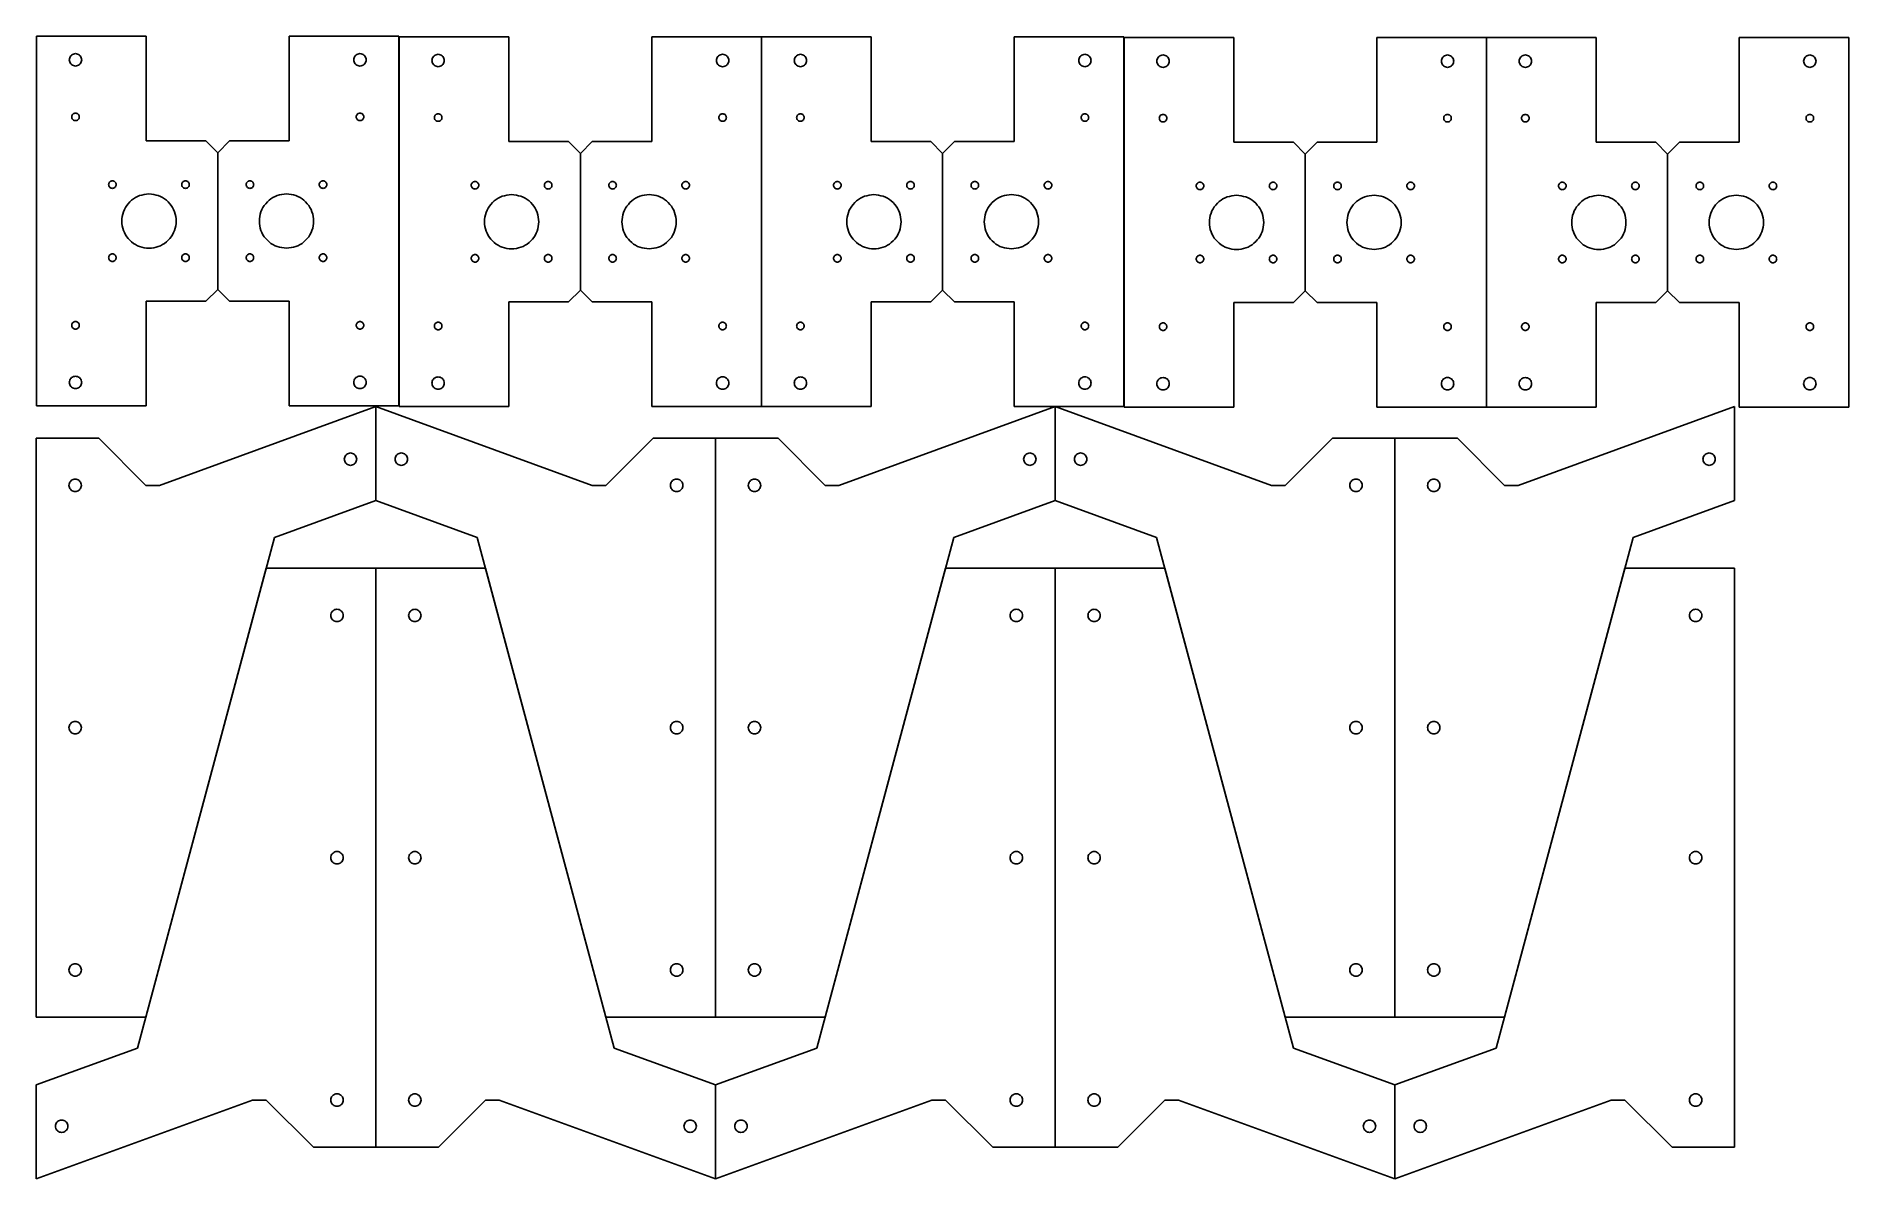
# Model space of a CAD drawing. Extents: x 0 to 768, y 0 to 485.
import ezdxf

# ---------------------------------------------------------------- set-up
doc = ezdxf.new("R2010")
doc.units = 0
doc.layers.add('Layer_1', color=7, linetype='CONTINUOUS')

msp = doc.modelspace()

# ---------------------------------------------------------------- linework, layer by layer
at = {"layer": 'Layer_1', "color": 7}
for p, q in [((0.141111, 484.506311), (46.641111, 484.506311)), ((0.141111, 484.506311), (0.141111, 327.706308)), ((46.641111, 484.506311), (46.641111, 440.106309)), ((107.241111, 484.506311), (153.741112, 484.506311)), ((107.241111, 440.106309), (107.241111, 484.506311)), ((153.741112, 327.706308), (153.741112, 484.506311)), ((153.882225, 484.224089), (200.382226, 484.224089)), ((153.882225, 484.224089), (153.882225, 327.424086)), ((200.382226, 484.224089), (200.382226, 439.824087)), ((260.982231, 484.224089), (307.482232, 484.224089)), ((260.982231, 439.824087), (260.982231, 484.224089)), ((307.482232, 327.424086), (307.482232, 484.224089)), ((307.482234, 484.224089), (353.982234, 484.224089)), ((307.482234, 484.224089), (307.482234, 327.424086)), ((353.982234, 484.224089), (353.982234, 439.824087)), ((414.58224, 484.224089), (461.08224, 484.224089)), ((414.58224, 439.824087), (414.58224, 484.224089)), ((461.08224, 327.424086), (461.08224, 484.224089)), ((16.641112, 477.131311), (16.641112, 477.131311)), ((170.382226, 476.849089), (170.382226, 476.849089)), ((323.982235, 476.849089), (323.982235, 476.849089)), ((461.223332, 483.941866), (507.723332, 483.941866)), ((461.223332, 483.941866), (461.223332, 327.141864)), ((477.723333, 476.566866), (477.723333, 476.566866)), ((507.723332, 483.941866), (507.723332, 439.541865)), ((568.32336, 483.941866), (614.82336, 483.941866)), ((568.32336, 439.541865), (568.32336, 483.941866)), ((614.823349, 483.941866), (661.323349, 483.941866)), ((614.823349, 483.941866), (614.823349, 327.141864)), ((614.82336, 327.141864), (614.82336, 483.941866)), ((631.32335, 476.566866), (631.32335, 476.566866)), ((661.323349, 483.941866), (661.323349, 439.541865)), ((721.923369, 483.941866), (768.423369, 483.941866)), ((721.923369, 439.541865), (721.923369, 483.941866)), ((768.423369, 327.141864), (768.423369, 483.941866)), ((137.241111, 471.881309), (137.241111, 471.881309)), ((290.982231, 471.599086), (290.982231, 471.599086)), ((444.58224, 471.599086), (444.58224, 471.599086)), ((598.32336, 471.316864), (598.32336, 471.316864)), ((751.923368, 471.316864), (751.923368, 471.316864)), ((16.641112, 451.906308), (16.641112, 451.906308)), ((137.241111, 448.706309), (137.241111, 448.706309)), ((170.382226, 451.624086), (170.382226, 451.624086)), ((290.982231, 448.424087), (290.982231, 448.424087)), ((323.982235, 451.624086), (323.982235, 451.624086)), ((444.58224, 448.424087), (444.58224, 448.424087)), ((477.723333, 451.341864), (477.723333, 451.341864)), ((598.32336, 448.141865), (598.32336, 448.141865)), ((631.32335, 451.341864), (631.32335, 451.341864)), ((751.923368, 448.141865), (751.923368, 448.141865)), ((71.941111, 440.106309), (46.641111, 440.106309)), ((76.941113, 435.106311), (71.941111, 440.106309)), ((81.941111, 440.106309), (76.94111, 435.106311)), ((107.241111, 440.106309), (81.941111, 440.106309)), ((225.682226, 439.824087), (200.382226, 439.824087)), ((230.682227, 434.824089), (225.682226, 439.824087)), ((235.682231, 439.824087), (230.68223, 434.824089)), ((260.982231, 439.824087), (235.682231, 439.824087)), ((379.282235, 439.824087), (353.982234, 439.824087)), ((384.282236, 434.824089), (379.282235, 439.824087)), ((389.28224, 439.824087), (384.282239, 434.824089)), ((414.58224, 439.824087), (389.28224, 439.824087)), ((533.023332, 439.541865), (507.723332, 439.541865)), ((538.023333, 434.541866), (533.023332, 439.541865)), ((543.02336, 439.541865), (538.023359, 434.541866)), ((568.32336, 439.541865), (543.02336, 439.541865)), ((686.623349, 439.541865), (661.323349, 439.541865)), ((691.623351, 434.541866), (686.623349, 439.541865)), ((696.623369, 439.541865), (691.623368, 434.541866)), ((721.923369, 439.541865), (696.623369, 439.541865)), ((76.94111, 435.106311), (76.94111, 377.106308)), ((76.941113, 377.106308), (76.941113, 435.106311)), ((230.682227, 376.824086), (230.682227, 434.824089)), ((230.68223, 434.824089), (230.68223, 376.824086)), ((384.282236, 376.824086), (384.282236, 434.824089)), ((384.282239, 434.824089), (384.282239, 376.824086)), ((538.023333, 376.541864), (538.023333, 434.541866)), ((538.023359, 434.541866), (538.023359, 376.541864)), ((691.623351, 376.541864), (691.623351, 434.541866)), ((691.623368, 434.541866), (691.623368, 376.541864)), ((32.291113, 423.20631), (32.291113, 423.20631)), ((63.291113, 423.20631), (63.291113, 423.20631)), ((186.032227, 422.924087), (186.032227, 422.924087)), ((217.032228, 422.924087), (217.032228, 422.924087)), ((339.632236, 422.924087), (339.632236, 422.924087)), ((370.632236, 422.924087), (370.632236, 422.924087)), ((493.373334, 422.641865), (493.373334, 422.641865)), ((524.373334, 422.641865), (524.373334, 422.641865)), ((646.973351, 422.641865), (646.973351, 422.641865)), ((677.973351, 422.641865), (677.973351, 422.641865)), ((47.791113, 417.606309), (47.791113, 417.606309)), ((90.591109, 420.00631), (90.591109, 420.00631)), ((121.59111, 420.00631), (121.59111, 420.00631)), ((201.532228, 417.324087), (201.532228, 417.324087)), ((244.332229, 419.724088), (244.332229, 419.724088)), ((275.33223, 419.724088), (275.33223, 419.724088)), ((355.132236, 417.324087), (355.132236, 417.324087)), ((397.932238, 419.724088), (397.932238, 419.724088)), ((428.932238, 419.724088), (428.932238, 419.724088)), ((508.873334, 417.041865), (508.873334, 417.041865)), ((551.673358, 419.441865), (551.673358, 419.441865)), ((582.673358, 419.441865), (582.673358, 419.441865)), ((662.473351, 417.041865), (662.473351, 417.041865)), ((705.273367, 419.441865), (705.273367, 419.441865)), ((736.273367, 419.441865), (736.273367, 419.441865)), ((32.291113, 392.206309), (32.291113, 392.206309)), ((63.291113, 392.206309), (63.291113, 392.206309)), ((106.091109, 394.60631), (106.091109, 394.60631)), ((186.032227, 391.924087), (186.032227, 391.924087)), ((217.032228, 391.924087), (217.032228, 391.924087)), ((259.832229, 394.324088), (259.832229, 394.324088)), ((339.632236, 391.924087), (339.632236, 391.924087)), ((370.632236, 391.924087), (370.632236, 391.924087)), ((413.432238, 394.324088), (413.432238, 394.324088)), ((567.173358, 394.041865), (567.173358, 394.041865)), ((720.773367, 394.041865), (720.773367, 394.041865)), ((90.591109, 389.00631), (90.591109, 389.00631)), ((121.59111, 389.00631), (121.59111, 389.00631)), ((244.332229, 388.724087), (244.332229, 388.724087)), ((275.33223, 388.724087), (275.33223, 388.724087)), ((397.932238, 388.724087), (397.932238, 388.724087)), ((428.932238, 388.724087), (428.932238, 388.724087)), ((493.373334, 391.641865), (493.373334, 391.641865)), ((524.373334, 391.641865), (524.373334, 391.641865)), ((551.673358, 388.441865), (551.673358, 388.441865)), ((582.673358, 388.441865), (582.673358, 388.441865)), ((646.973351, 391.641865), (646.973351, 391.641865)), ((677.973351, 391.641865), (677.973351, 391.641865)), ((705.273367, 388.441865), (705.273367, 388.441865)), ((736.273367, 388.441865), (736.273367, 388.441865)), ((71.941111, 372.10631), (76.941113, 377.106308)), ((76.94111, 377.106308), (81.941111, 372.10631)), ((225.682226, 371.824088), (230.682227, 376.824086)), ((230.68223, 376.824086), (235.682231, 371.824088)), ((379.282235, 371.824088), (384.282236, 376.824086)), ((384.282239, 376.824086), (389.28224, 371.824088)), ((533.023332, 371.541865), (538.023333, 376.541864)), ((538.023359, 376.541864), (543.02336, 371.541865)), ((686.623349, 371.541865), (691.623351, 376.541864)), ((691.623368, 376.541864), (696.623369, 371.541865)), ((46.641111, 372.10631), (71.941111, 372.10631)), ((46.641111, 372.10631), (46.641111, 327.706308)), ((81.941111, 372.10631), (107.241111, 372.10631)), ((107.241111, 327.706308), (107.241111, 372.10631)), ((200.382226, 371.824088), (225.682226, 371.824088)), ((200.382226, 371.824088), (200.382226, 327.424086)), ((235.682231, 371.824088), (260.982231, 371.824088)), ((260.982231, 327.424086), (260.982231, 371.824088)), ((353.982234, 371.824088), (379.282235, 371.824088)), ((353.982234, 371.824088), (353.982234, 327.424086)), ((389.28224, 371.824088), (414.58224, 371.824088)), ((414.58224, 327.424086), (414.58224, 371.824088)), ((507.723332, 371.541865), (533.023332, 371.541865)), ((507.723332, 371.541865), (507.723332, 327.141864)), ((543.02336, 371.541865), (568.32336, 371.541865)), ((568.32336, 327.141864), (568.32336, 371.541865)), ((661.323349, 371.541865), (686.623349, 371.541865)), ((661.323349, 371.541865), (661.323349, 327.141864)), ((696.623369, 371.541865), (721.923369, 371.541865)), ((721.923369, 327.141864), (721.923369, 371.541865)), ((16.641112, 363.50631), (16.641112, 363.50631)), ((170.382226, 363.224088), (170.382226, 363.224088)), ((323.982235, 363.224088), (323.982235, 363.224088)), ((477.723333, 362.941866), (477.723333, 362.941866)), ((631.32335, 362.941866), (631.32335, 362.941866)), ((137.241111, 360.306311), (137.241111, 360.306311)), ((290.982231, 360.024089), (290.982231, 360.024089)), ((444.58224, 360.024089), (444.58224, 360.024089)), ((598.32336, 359.741866), (598.32336, 359.741866)), ((751.923368, 359.741866), (751.923368, 359.741866)), ((16.641112, 340.331311), (16.641112, 340.331311)), ((170.382226, 340.049088), (170.382226, 340.049088)), ((323.982235, 340.049088), (323.982235, 340.049088)), ((477.723333, 339.766866), (477.723333, 339.766866)), ((631.32335, 339.766866), (631.32335, 339.766866)), ((137.241111, 335.081308), (137.241111, 335.081308)), ((290.982231, 334.799086), (290.982231, 334.799086)), ((444.58224, 334.799086), (444.58224, 334.799086)), ((598.32336, 334.516864), (598.32336, 334.516864)), ((751.923368, 334.516864), (751.923368, 334.516864)), ((46.641111, 327.706308), (0.141111, 327.706308)), ((52.290839, 294.053188), (144, 327.432595)), ((153.741112, 327.706308), (107.241111, 327.706308)), ((143.999989, 327.432595), (143.999989, 287.653189)), ((235.70915, 294.053188), (143.999989, 327.432595)), ((144, 327.432595), (144, 287.653189)), ((200.382226, 327.424086), (153.882225, 327.424086)), ((307.482232, 327.424086), (260.982231, 327.424086)), ((353.982234, 327.424086), (307.482234, 327.424086)), ((340.290827, 294.053188), (431.999988, 327.432595)), ((461.08224, 327.424086), (414.58224, 327.424086)), ((431.999977, 327.432595), (431.999977, 287.653189)), ((523.709138, 294.053188), (431.999977, 327.432595)), ((431.999988, 327.432595), (431.999988, 287.653189)), ((507.723332, 327.141864), (461.223332, 327.141864)), ((614.82336, 327.141864), (568.32336, 327.141864)), ((661.323349, 327.141864), (614.823349, 327.141864)), ((628.290816, 294.053188), (719.999977, 327.432595)), ((719.999977, 327.432595), (719.999977, 287.653189)), ((768.423369, 327.141864), (721.923369, 327.141864)), ((0, 314.05319), (26.500001, 314.05319)), ((0, 314.05319), (0, 68.553189)), ((26.500001, 314.05319), (46.5, 294.053188)), ((261.499988, 314.05319), (241.499988, 294.053188)), ((287.999988, 314.05319), (261.499988, 314.05319)), ((287.999988, 314.05319), (287.999988, 68.553189)), ((287.999988, 314.05319), (314.499989, 314.05319)), ((287.999988, 314.05319), (287.999988, 68.553189)), ((314.499989, 314.05319), (334.499989, 294.053188)), ((549.499976, 314.05319), (529.499977, 294.053188)), ((575.999977, 314.05319), (549.499976, 314.05319)), ((575.999977, 314.05319), (575.999977, 68.553189)), ((575.999977, 314.05319), (602.499978, 314.05319)), ((575.999977, 314.05319), (575.999977, 68.553189)), ((602.499978, 314.05319), (622.499977, 294.053188)), ((130.609207, 305.153188), (130.609206, 305.153188)), ((157.390782, 305.153188), (157.390783, 305.153188)), ((418.609195, 305.153188), (418.609194, 305.153188)), ((445.39077, 305.153188), (445.390771, 305.153188)), ((706.609184, 305.153188), (706.609183, 305.153188)), ((13.875001, 294.053188), (13.875001, 294.053188)), ((46.5, 294.053188), (52.290839, 294.053188)), ((241.499988, 294.053188), (235.70915, 294.053188)), ((274.124987, 294.053188), (274.124987, 294.053188)), ((301.87499, 294.053188), (301.87499, 294.053188)), ((334.499989, 294.053188), (340.290827, 294.053188)), ((529.499977, 294.053188), (523.709138, 294.053188)), ((562.124976, 294.053188), (562.124976, 294.053188)), ((589.874978, 294.053188), (589.874978, 294.053188)), ((622.499977, 294.053188), (628.290816, 294.053188)), ((101.015591, 272.008144), (144, 287.653189)), ((186.984398, 272.008144), (143.999989, 287.653189)), ((389.015579, 272.008144), (431.999988, 287.653189)), ((474.984386, 272.008144), (431.999977, 287.653189)), ((677.015568, 272.008144), (719.999977, 287.653189)), ((46.5, 68.553189), (101.015591, 272.008144)), ((241.499988, 68.553189), (186.984398, 272.008144)), ((334.499989, 68.553189), (389.015579, 272.008144)), ((529.499977, 68.553189), (474.984386, 272.008144)), ((622.499977, 68.553189), (677.015568, 272.008144)), ((97.5, 258.879406), (42.984409, 55.424451)), ((144, 258.879406), (97.5, 258.879406)), ((143.999989, 13.379405), (143.999989, 258.879406)), ((143.999989, 258.879406), (190.499989, 258.879406)), ((144, 13.379405), (144, 258.879406)), ((190.499989, 258.879406), (245.015579, 55.424451)), ((385.499988, 258.879406), (330.984397, 55.424451)), ((431.999988, 258.879406), (385.499988, 258.879406)), ((431.999977, 13.379405), (431.999977, 258.879406)), ((431.999977, 258.879406), (478.499977, 258.879406)), ((431.999988, 13.379405), (431.999988, 258.879406)), ((478.499977, 258.879406), (533.015568, 55.424451)), ((673.499977, 258.879406), (618.984386, 55.424451)), ((719.999977, 258.879406), (673.499977, 258.879406)), ((719.999977, 13.379405), (719.999977, 258.879406)), ((130.124999, 238.879405), (130.124999, 238.879405)), ((157.87499, 238.879405), (157.87499, 238.879405)), ((418.124987, 238.879405), (418.124987, 238.879405)), ((445.874978, 238.879405), (445.874978, 238.879405)), ((706.124976, 238.879405), (706.124976, 238.879405)), ((13.875001, 191.303189), (13.875001, 191.303189)), ((274.124987, 191.303189), (274.124987, 191.303189)), ((301.87499, 191.303189), (301.87499, 191.303189)), ((562.124976, 191.303189), (562.124976, 191.303189)), ((589.874978, 191.303189), (589.874978, 191.303189)), ((130.124999, 136.129406), (130.124999, 136.129406)), ((157.87499, 136.129406), (157.87499, 136.129406)), ((418.124987, 136.129406), (418.124987, 136.129406)), ((445.874978, 136.129406), (445.874978, 136.129406)), ((706.124976, 136.129406), (706.124976, 136.129406)), ((13.875001, 88.55319), (13.875001, 88.55319)), ((274.124987, 88.55319), (274.124987, 88.55319)), ((301.87499, 88.55319), (301.87499, 88.55319)), ((562.124976, 88.55319), (562.124976, 88.55319)), ((589.874978, 88.55319), (589.874978, 88.55319)), ((0, 68.553189), (46.5, 68.553189)), ((287.999988, 68.553189), (241.499988, 68.553189)), ((287.999988, 68.553189), (334.499989, 68.553189)), ((575.999977, 68.553189), (529.499977, 68.553189)), ((575.999977, 68.553189), (622.499977, 68.553189)), ((42.984409, 55.424451), (0, 39.779406)), ((245.015579, 55.424451), (287.999988, 39.779406)), ((330.984397, 55.424451), (287.999988, 39.779406)), ((533.015568, 55.424451), (575.999977, 39.779406)), ((618.984386, 55.424451), (575.999977, 39.779406)), ((0, 0), (0, 39.779406)), ((287.999988, 0), (287.999988, 39.779406)), ((287.999988, 0), (287.999988, 39.779406)), ((575.999977, 0), (575.999977, 39.779406)), ((575.999977, 0), (575.999977, 39.779406)), ((91.709161, 33.379407), (0, 0)), ((97.5, 33.379407), (91.709161, 33.379407)), ((117.499999, 13.379405), (97.5, 33.379407)), ((130.124999, 33.379407), (130.124999, 33.379407)), ((157.87499, 33.379407), (157.87499, 33.379407)), ((170.499989, 13.379405), (190.499989, 33.379407)), ((190.499989, 33.379407), (196.290827, 33.379407)), ((196.290827, 33.379407), (287.999988, 0)), ((379.709149, 33.379407), (287.999988, 0)), ((385.499988, 33.379407), (379.709149, 33.379407)), ((405.499988, 13.379405), (385.499988, 33.379407)), ((418.124987, 33.379407), (418.124987, 33.379407)), ((445.874978, 33.379407), (445.874978, 33.379407)), ((458.499978, 13.379405), (478.499977, 33.379407)), ((478.499977, 33.379407), (484.290816, 33.379407)), ((484.290816, 33.379407), (575.999977, 0)), ((667.709138, 33.379407), (575.999977, 0)), ((673.499977, 33.379407), (667.709138, 33.379407)), ((693.499976, 13.379405), (673.499977, 33.379407)), ((706.124976, 33.379407), (706.124976, 33.379407)), ((13.390793, 22.279407), (13.390794, 22.279407)), ((274.609195, 22.279407), (274.609194, 22.279407)), ((301.390782, 22.279407), (301.390783, 22.279407)), ((562.609184, 22.279407), (562.609183, 22.279407)), ((589.39077, 22.279407), (589.390771, 22.279407)), ((144, 13.379405), (117.499999, 13.379405)), ((143.999989, 13.379405), (170.499989, 13.379405)), ((431.999988, 13.379405), (405.499988, 13.379405)), ((431.999977, 13.379405), (458.499978, 13.379405)), ((719.999977, 13.379405), (693.499976, 13.379405))]:
    msp.add_line(p, q, dxfattribs=at)
for points, knots in [([(16.641112, 477.131311), (16.334211, 477.099947), (15.724802, 477.037669), (14.919457, 476.554493), (14.320705, 475.847042), (14.003145, 474.970999), (14.003146, 474.041418), (14.320704, 473.166601), (14.919458, 472.454253), (15.724802, 471.98928), (16.641112, 471.826934), (17.557422, 471.98928), (18.362766, 472.454253), (18.96152, 473.166601), (19.279078, 474.041418), (19.279079, 474.970999), (18.961518, 475.847042), (18.362767, 476.554493), (17.557422, 477.037669), (16.948013, 477.099947), (16.641112, 477.131311)], [0, 0, 0, 0, 0.91603, 1.818952, 2.734984, 3.651014, 4.553935, 5.469967, 6.385998, 7.288919, 8.204949, 9.12098, 10.023901, 10.939931, 11.855963, 12.758884, 13.674914, 14.590946, 15.493868, 16.409898, 16.409898, 16.409898, 16.409898]), ([(137.241111, 471.881309), (137.548011, 471.912672), (138.157421, 471.97495), (138.962765, 472.458126), (139.561518, 473.165575), (139.879077, 474.041619), (139.879077, 474.9712), (139.561517, 475.846016), (138.962765, 476.558366), (138.157421, 477.02334), (137.241111, 477.185685), (136.3248, 477.02334), (135.519456, 476.558366), (134.920704, 475.846016), (134.603144, 474.9712), (134.603144, 474.041619), (134.920703, 473.165575), (135.519457, 472.458126), (136.3248, 471.97495), (136.93421, 471.912672), (137.241111, 471.881309)], [0, 0, 0, 0, 0.91603, 1.818952, 2.734982, 3.651014, 4.553935, 5.469965, 6.385997, 7.288919, 8.204949, 9.12098, 10.023901, 10.939933, 11.855963, 12.758884, 13.674916, 14.590947, 15.493868, 16.409898, 16.409898, 16.409898, 16.409898]), ([(170.382226, 476.849089), (170.075326, 476.817725), (169.465916, 476.755447), (168.660572, 476.27227), (168.06182, 475.56482), (167.74426, 474.688777), (167.74426, 473.759196), (168.061819, 472.884379), (168.660572, 472.17203), (169.465916, 471.707057), (170.382226, 471.544712), (171.298537, 471.707057), (172.10388, 472.17203), (172.702634, 472.884379), (173.020193, 473.759196), (173.020193, 474.688777), (172.702633, 475.56482), (172.103881, 476.27227), (171.298537, 476.755447), (170.689127, 476.817725), (170.382226, 476.849089)], [0, 0, 0, 0, 0.91603, 1.818952, 2.734984, 3.651014, 4.553935, 5.469967, 6.385998, 7.288919, 8.204949, 9.12098, 10.023901, 10.939931, 11.855963, 12.758884, 13.674914, 14.590946, 15.493868, 16.409898, 16.409898, 16.409898, 16.409898]), ([(290.982231, 471.599086), (291.289131, 471.63045), (291.898541, 471.692728), (292.703885, 472.175903), (293.302638, 472.883353), (293.620197, 473.759397), (293.620197, 474.688978), (293.302637, 475.563794), (292.703885, 476.276144), (291.898541, 476.741117), (290.982231, 476.903463), (290.06592, 476.741117), (289.260576, 476.276144), (288.661824, 475.563794), (288.344264, 474.688978), (288.344264, 473.759397), (288.661823, 472.883353), (289.260577, 472.175903), (290.06592, 471.692728), (290.67533, 471.63045), (290.982231, 471.599086)], [0, 0, 0, 0, 0.91603, 1.818952, 2.734982, 3.651014, 4.553935, 5.469965, 6.385997, 7.288919, 8.204949, 9.12098, 10.023901, 10.939933, 11.855963, 12.758884, 13.674916, 14.590947, 15.493868, 16.409898, 16.409898, 16.409898, 16.409898]), ([(323.982235, 476.849089), (323.675334, 476.817725), (323.065925, 476.755447), (322.260581, 476.27227), (321.661829, 475.56482), (321.344269, 474.688777), (321.344269, 473.759196), (321.661828, 472.884379), (322.260581, 472.17203), (323.065925, 471.707057), (323.982235, 471.544712), (324.898546, 471.707057), (325.703889, 472.17203), (326.302643, 472.884379), (326.620201, 473.759196), (326.620202, 474.688777), (326.302642, 475.56482), (325.70389, 476.27227), (324.898546, 476.755447), (324.289136, 476.817725), (323.982235, 476.849089)], [0, 0, 0, 0, 0.91603, 1.818952, 2.734984, 3.651014, 4.553935, 5.469967, 6.385998, 7.288919, 8.204949, 9.12098, 10.023901, 10.939931, 11.855963, 12.758884, 13.674914, 14.590946, 15.493868, 16.409898, 16.409898, 16.409898, 16.409898]), ([(444.58224, 471.599086), (444.88914, 471.63045), (445.49855, 471.692728), (446.303894, 472.175903), (446.902647, 472.883353), (447.220206, 473.759397), (447.220206, 474.688978), (446.902646, 475.563794), (446.303894, 476.276144), (445.49855, 476.741117), (444.58224, 476.903463), (443.665929, 476.741117), (442.860585, 476.276144), (442.261833, 475.563794), (441.944273, 474.688978), (441.944273, 473.759397), (442.261832, 472.883353), (442.860586, 472.175903), (443.665929, 471.692728), (444.275339, 471.63045), (444.58224, 471.599086)], [0, 0, 0, 0, 0.91603, 1.818952, 2.734982, 3.651014, 4.553935, 5.469965, 6.385997, 7.288919, 8.204949, 9.12098, 10.023901, 10.939933, 11.855963, 12.758884, 13.674916, 14.590947, 15.493868, 16.409898, 16.409898, 16.409898, 16.409898]), ([(477.723333, 476.566866), (477.416432, 476.535503), (476.807022, 476.473225), (476.001678, 475.990048), (475.402926, 475.282598), (475.085366, 474.406555), (475.085366, 473.476973), (475.402925, 472.602156), (476.001679, 471.889808), (476.807022, 471.424835), (477.723333, 471.26249), (478.639643, 471.424835), (479.444987, 471.889808), (480.04374, 472.602156), (480.361299, 473.476973), (480.361299, 474.406555), (480.043739, 475.282598), (479.444987, 475.990048), (478.639643, 476.473225), (478.030233, 476.535503), (477.723333, 476.566866)], [0, 0, 0, 0, 0.91603, 1.818952, 2.734984, 3.651014, 4.553935, 5.469967, 6.385998, 7.288919, 8.204949, 9.12098, 10.023901, 10.939931, 11.855963, 12.758884, 13.674914, 14.590946, 15.493868, 16.409898, 16.409898, 16.409898, 16.409898]), ([(598.32336, 471.316864), (598.63026, 471.348228), (599.23967, 471.410506), (600.045014, 471.893681), (600.643767, 472.60113), (600.961326, 473.477174), (600.961326, 474.406756), (600.643766, 475.281572), (600.045014, 475.993921), (599.23967, 476.458895), (598.32336, 476.621241), (597.407049, 476.458895), (596.601705, 475.993921), (596.002953, 475.281572), (595.685393, 474.406756), (595.685393, 473.477174), (596.002952, 472.60113), (596.601706, 471.893681), (597.407049, 471.410506), (598.016459, 471.348228), (598.32336, 471.316864)], [0, 0, 0, 0, 0.91603, 1.818952, 2.734982, 3.651014, 4.553935, 5.469965, 6.385997, 7.288919, 8.204949, 9.12098, 10.023901, 10.939933, 11.855963, 12.758884, 13.674916, 14.590947, 15.493868, 16.409898, 16.409898, 16.409898, 16.409898]), ([(631.32335, 476.566866), (631.016449, 476.535503), (630.40704, 476.473225), (629.601695, 475.990048), (629.002943, 475.282598), (628.685383, 474.406555), (628.685384, 473.476973), (629.002942, 472.602156), (629.601696, 471.889808), (630.40704, 471.424835), (631.32335, 471.26249), (632.23966, 471.424835), (633.045004, 471.889808), (633.643758, 472.602156), (633.961316, 473.476973), (633.961317, 474.406555), (633.643757, 475.282598), (633.045005, 475.990048), (632.23966, 476.473225), (631.630251, 476.535503), (631.32335, 476.566866)], [0, 0, 0, 0, 0.91603, 1.818952, 2.734984, 3.651014, 4.553935, 5.469967, 6.385998, 7.288919, 8.204949, 9.12098, 10.023901, 10.939931, 11.855963, 12.758884, 13.674914, 14.590946, 15.493868, 16.409898, 16.409898, 16.409898, 16.409898]), ([(751.923368, 471.316864), (752.230269, 471.348228), (752.839679, 471.410506), (753.645022, 471.893681), (754.243776, 472.60113), (754.561335, 473.477174), (754.561335, 474.406756), (754.243775, 475.281572), (753.645023, 475.993921), (752.839679, 476.458895), (751.923368, 476.621241), (751.007058, 476.458895), (750.201714, 475.993921), (749.602962, 475.281572), (749.285402, 474.406756), (749.285402, 473.477174), (749.602961, 472.60113), (750.201714, 471.893681), (751.007058, 471.410506), (751.616468, 471.348228), (751.923368, 471.316864)], [0, 0, 0, 0, 0.91603, 1.818952, 2.734982, 3.651014, 4.553935, 5.469965, 6.385997, 7.288919, 8.204949, 9.12098, 10.023901, 10.939933, 11.855963, 12.758884, 13.674916, 14.590947, 15.493868, 16.409898, 16.409898, 16.409898, 16.409898]), ([(16.641112, 451.906308), (16.454049, 451.887192), (16.082599, 451.849232), (15.591723, 451.554726), (15.226768, 451.123519), (15.03321, 450.589549), (15.03321, 450.022947), (15.226769, 449.489726), (15.591722, 449.055532), (16.082599, 448.77212), (16.641112, 448.673167), (17.199625, 448.77212), (17.690502, 449.055532), (18.055455, 449.489726), (18.249014, 450.022947), (18.249014, 450.589549), (18.055456, 451.123519), (17.690501, 451.554726), (17.199625, 451.849232), (16.828175, 451.887192), (16.641112, 451.906308)], [0, 0, 0, 0, 0.558342, 1.108694, 1.667036, 2.225379, 2.775731, 3.334072, 3.892416, 4.442768, 5.00111, 5.559452, 6.109805, 6.668148, 7.226489, 7.776841, 8.335184, 8.893526, 9.443878, 10.00222, 10.00222, 10.00222, 10.00222]), ([(137.241111, 448.706309), (137.428174, 448.725426), (137.799624, 448.763386), (138.2905, 449.057893), (138.655453, 449.489101), (138.849013, 450.02307), (138.849013, 450.589671), (138.655454, 451.122893), (138.2905, 451.557086), (137.799624, 451.840498), (137.241111, 451.939451), (136.682598, 451.840498), (136.191722, 451.557086), (135.826767, 451.122893), (135.633209, 450.589671), (135.633208, 450.02307), (135.826768, 449.489101), (136.191721, 449.057893), (136.682598, 448.763386), (137.054047, 448.725426), (137.241111, 448.706309)], [0, 0, 0, 0, 0.558342, 1.108694, 1.667038, 2.225379, 2.775731, 3.334074, 3.892416, 4.442768, 5.00111, 5.559452, 6.109804, 6.668146, 7.226489, 7.776841, 8.335182, 8.893526, 9.443878, 10.00222, 10.00222, 10.00222, 10.00222]), ([(170.382226, 451.624086), (170.195163, 451.604969), (169.823713, 451.567009), (169.332837, 451.272504), (168.967883, 450.841296), (168.774324, 450.307327), (168.774324, 449.740725), (168.967884, 449.207504), (169.332837, 448.77331), (169.823713, 448.489898), (170.382226, 448.390944), (170.940739, 448.489898), (171.431616, 448.77331), (171.796569, 449.207504), (171.990129, 449.740725), (171.990128, 450.307327), (171.79657, 450.841296), (171.431615, 451.272504), (170.940739, 451.567009), (170.56929, 451.604969), (170.382226, 451.624086)], [0, 0, 0, 0, 0.558342, 1.108694, 1.667036, 2.225379, 2.775731, 3.334072, 3.892416, 4.442768, 5.00111, 5.559452, 6.109805, 6.668148, 7.226489, 7.776841, 8.335184, 8.893526, 9.443878, 10.00222, 10.00222, 10.00222, 10.00222]), ([(290.982231, 448.424087), (291.169294, 448.443204), (291.540744, 448.481164), (292.03162, 448.77567), (292.396573, 449.206879), (292.590133, 449.740848), (292.590133, 450.307449), (292.396574, 450.840671), (292.03162, 451.274864), (291.540744, 451.558275), (290.982231, 451.657229), (290.423718, 451.558275), (289.932842, 451.274864), (289.567887, 450.840671), (289.374329, 450.307449), (289.374328, 449.740848), (289.567888, 449.206879), (289.932841, 448.77567), (290.423718, 448.481164), (290.795167, 448.443204), (290.982231, 448.424087)], [0, 0, 0, 0, 0.558342, 1.108694, 1.667038, 2.225379, 2.775731, 3.334074, 3.892416, 4.442768, 5.00111, 5.559452, 6.109804, 6.668146, 7.226489, 7.776841, 8.335182, 8.893526, 9.443878, 10.00222, 10.00222, 10.00222, 10.00222]), ([(323.982235, 451.624086), (323.795172, 451.604969), (323.423722, 451.567009), (322.932846, 451.272504), (322.567891, 450.841296), (322.374333, 450.307327), (322.374333, 449.740725), (322.567893, 449.207504), (322.932845, 448.77331), (323.423722, 448.489898), (323.982235, 448.390944), (324.540748, 448.489898), (325.031625, 448.77331), (325.396578, 449.207504), (325.590138, 449.740725), (325.590137, 450.307327), (325.396579, 450.841296), (325.031624, 451.272504), (324.540748, 451.567009), (324.169299, 451.604969), (323.982235, 451.624086)], [0, 0, 0, 0, 0.558342, 1.108694, 1.667036, 2.225379, 2.775731, 3.334072, 3.892416, 4.442768, 5.00111, 5.559452, 6.109805, 6.668148, 7.226489, 7.776841, 8.335184, 8.893526, 9.443878, 10.00222, 10.00222, 10.00222, 10.00222]), ([(444.58224, 448.424087), (444.769303, 448.443204), (445.140753, 448.481164), (445.631629, 448.77567), (445.996582, 449.206879), (446.190142, 449.740848), (446.190142, 450.307449), (445.996583, 450.840671), (445.631629, 451.274864), (445.140752, 451.558275), (444.58224, 451.657229), (444.023727, 451.558275), (443.53285, 451.274864), (443.167896, 450.840671), (442.974338, 450.307449), (442.974337, 449.740848), (443.167897, 449.206879), (443.53285, 448.77567), (444.023727, 448.481164), (444.395176, 448.443204), (444.58224, 448.424087)], [0, 0, 0, 0, 0.558342, 1.108694, 1.667038, 2.225379, 2.775731, 3.334074, 3.892416, 4.442768, 5.00111, 5.559452, 6.109804, 6.668146, 7.226489, 7.776841, 8.335182, 8.893526, 9.443878, 10.00222, 10.00222, 10.00222, 10.00222]), ([(477.723333, 451.341864), (477.536269, 451.322747), (477.16482, 451.284787), (476.673943, 450.990281), (476.308989, 450.559074), (476.115431, 450.025104), (476.11543, 449.458503), (476.30899, 448.925282), (476.673943, 448.491087), (477.16482, 448.207675), (477.723333, 448.108722), (478.281846, 448.207675), (478.772722, 448.491087), (479.137675, 448.925282), (479.331235, 449.458503), (479.331235, 450.025104), (479.137676, 450.559074), (478.772722, 450.990281), (478.281845, 451.284787), (477.910396, 451.322747), (477.723333, 451.341864)], [0, 0, 0, 0, 0.558342, 1.108694, 1.667036, 2.225379, 2.775731, 3.334072, 3.892416, 4.442768, 5.00111, 5.559452, 6.109805, 6.668148, 7.226489, 7.776841, 8.335184, 8.893526, 9.443878, 10.00222, 10.00222, 10.00222, 10.00222]), ([(598.32336, 448.141865), (598.510423, 448.160981), (598.881873, 448.198941), (599.372749, 448.493448), (599.737702, 448.924656), (599.931262, 449.458625), (599.931262, 450.025227), (599.737703, 450.558449), (599.372749, 450.992642), (598.881872, 451.276053), (598.32336, 451.375006), (597.764847, 451.276053), (597.27397, 450.992642), (596.909016, 450.558449), (596.715458, 450.025227), (596.715457, 449.458625), (596.909017, 448.924656), (597.27397, 448.493448), (597.764847, 448.198941), (598.136296, 448.160981), (598.32336, 448.141865)], [0, 0, 0, 0, 0.558342, 1.108694, 1.667038, 2.225379, 2.775731, 3.334074, 3.892416, 4.442768, 5.00111, 5.559452, 6.109804, 6.668146, 7.226489, 7.776841, 8.335182, 8.893526, 9.443878, 10.00222, 10.00222, 10.00222, 10.00222]), ([(631.32335, 451.341864), (631.136287, 451.322747), (630.764837, 451.284787), (630.273961, 450.990281), (629.909006, 450.559074), (629.715448, 450.025104), (629.715448, 449.458503), (629.909007, 448.925282), (630.27396, 448.491087), (630.764837, 448.207675), (631.32335, 448.108722), (631.881863, 448.207675), (632.37274, 448.491087), (632.737693, 448.925282), (632.931252, 449.458503), (632.931252, 450.025104), (632.737694, 450.559074), (632.372739, 450.990281), (631.881863, 451.284787), (631.510413, 451.322747), (631.32335, 451.341864)], [0, 0, 0, 0, 0.558342, 1.108694, 1.667036, 2.225379, 2.775731, 3.334072, 3.892416, 4.442768, 5.00111, 5.559452, 6.109805, 6.668148, 7.226489, 7.776841, 8.335184, 8.893526, 9.443878, 10.00222, 10.00222, 10.00222, 10.00222]), ([(751.923368, 448.141865), (752.110432, 448.160981), (752.481881, 448.198941), (752.972758, 448.493448), (753.337711, 448.924656), (753.531271, 449.458625), (753.53127, 450.025227), (753.337712, 450.558449), (752.972758, 450.992642), (752.481881, 451.276053), (751.923368, 451.375006), (751.364856, 451.276053), (750.873979, 450.992642), (750.509025, 450.558449), (750.315466, 450.025227), (750.315466, 449.458625), (750.509026, 448.924656), (750.873979, 448.493448), (751.364855, 448.198941), (751.736305, 448.160981), (751.923368, 448.141865)], [0, 0, 0, 0, 0.558342, 1.108694, 1.667038, 2.225379, 2.775731, 3.334074, 3.892416, 4.442768, 5.00111, 5.559452, 6.109804, 6.668146, 7.226489, 7.776841, 8.335182, 8.893526, 9.443878, 10.00222, 10.00222, 10.00222, 10.00222]), ([(32.291113, 423.20631), (32.104049, 423.187193), (31.732599, 423.149233), (31.241722, 422.854726), (30.876766, 422.42352), (30.68321, 421.889549), (30.68321, 421.322948), (30.876766, 420.789725), (31.241722, 420.355532), (31.732599, 420.07212), (32.291112, 419.973167), (32.849626, 420.07212), (33.340501, 420.355533), (33.705457, 420.789725), (33.899015, 421.322948), (33.899015, 421.889549), (33.705457, 422.423519), (33.340501, 422.854726), (32.849626, 423.149233), (32.478176, 423.187193), (32.291113, 423.20631)], [0, 0, 0, 0, 0.558344, 1.108696, 1.667039, 2.225381, 2.775733, 3.334075, 3.892418, 4.44277, 5.001114, 5.559456, 6.109807, 6.66815, 7.226493, 7.776845, 8.335187, 8.893531, 9.443882, 10.002224, 10.002224, 10.002224, 10.002224]), ([(63.291113, 423.20631), (63.104049, 423.187193), (62.7326, 423.149233), (62.241723, 422.854727), (61.87677, 422.423518), (61.683209, 421.88955), (61.683209, 421.322947), (61.87677, 420.789726), (62.241723, 420.355532), (62.7326, 420.07212), (63.291113, 419.973167), (63.849626, 420.07212), (64.340502, 420.355533), (64.705457, 420.789725), (64.899015, 421.322948), (64.899015, 421.889549), (64.705457, 422.423519), (64.340501, 422.854726), (63.849626, 423.149233), (63.478176, 423.187193), (63.291113, 423.20631)], [0, 0, 0, 0, 0.558344, 1.108695, 1.667037, 2.22538, 2.775732, 3.334075, 3.892418, 4.442769, 5.001113, 5.559454, 6.109806, 6.668149, 7.226492, 7.776843, 8.335186, 8.893529, 9.443881, 10.002222, 10.002222, 10.002222, 10.002222]), ([(90.591109, 420.00631), (90.778173, 420.025426), (91.149623, 420.063386), (91.6405, 420.357893), (92.005452, 420.789101), (92.199014, 421.32307), (92.199014, 421.889672), (92.005452, 422.422893), (91.6405, 422.857087), (91.149623, 423.140499), (90.59111, 423.239452), (90.032597, 423.140499), (89.541721, 422.857087), (89.176766, 422.422894), (88.983207, 421.889672), (88.983207, 421.32307), (89.176766, 420.7891), (89.541721, 420.357893), (90.032597, 420.063386), (90.404046, 420.025426), (90.591109, 420.00631)], [0, 0, 0, 0, 0.558344, 1.108695, 1.667037, 2.22538, 2.775732, 3.334075, 3.892418, 4.442769, 5.001113, 5.559454, 6.109806, 6.668149, 7.226492, 7.776843, 8.335186, 8.893529, 9.443881, 10.002222, 10.002222, 10.002222, 10.002222]), ([(121.59111, 420.00631), (121.778173, 420.025426), (122.149624, 420.063386), (122.6405, 420.357893), (123.005456, 420.7891), (123.199012, 421.323071), (123.199012, 421.889671), (123.005456, 422.422894), (122.6405, 422.857087), (122.149624, 423.140499), (121.59111, 423.239452), (121.032597, 423.140499), (120.541721, 422.857087), (120.176766, 422.422894), (119.983207, 421.889672), (119.983207, 421.32307), (120.176766, 420.7891), (120.541721, 420.357893), (121.032597, 420.063386), (121.404046, 420.025426), (121.59111, 420.00631)], [0, 0, 0, 0, 0.558344, 1.108696, 1.667039, 2.225381, 2.775733, 3.334075, 3.892418, 4.44277, 5.001114, 5.559456, 6.109807, 6.66815, 7.226493, 7.776845, 8.335187, 8.893531, 9.443882, 10.002224, 10.002224, 10.002224, 10.002224]), ([(186.032227, 422.924087), (185.845164, 422.904971), (185.473713, 422.867011), (184.982837, 422.572504), (184.617881, 422.141298), (184.424325, 421.607326), (184.424325, 421.040726), (184.617881, 420.507503), (184.982837, 420.07331), (185.473713, 419.789898), (186.032227, 419.690945), (186.59074, 419.789898), (187.081616, 420.07331), (187.446571, 420.507503), (187.64013, 421.040725), (187.64013, 421.607327), (187.446571, 422.141297), (187.081616, 422.572504), (186.59074, 422.867011), (186.219291, 422.904971), (186.032227, 422.924087)], [0, 0, 0, 0, 0.558344, 1.108696, 1.667039, 2.225381, 2.775733, 3.334075, 3.892418, 4.44277, 5.001114, 5.559456, 6.109807, 6.66815, 7.226493, 7.776845, 8.335187, 8.893531, 9.443882, 10.002224, 10.002224, 10.002224, 10.002224]), ([(217.032228, 422.924087), (216.845164, 422.904971), (216.473714, 422.867011), (215.982837, 422.572504), (215.617885, 422.141296), (215.424323, 421.607328), (215.424323, 421.040725), (215.617885, 420.507504), (215.982837, 420.07331), (216.473714, 419.789898), (217.032227, 419.690945), (217.59074, 419.789898), (218.081616, 420.07331), (218.446571, 420.507503), (218.64013, 421.040725), (218.64013, 421.607327), (218.446571, 422.141297), (218.081616, 422.572504), (217.59074, 422.867011), (217.219291, 422.904971), (217.032228, 422.924087)], [0, 0, 0, 0, 0.558344, 1.108695, 1.667037, 2.22538, 2.775732, 3.334075, 3.892418, 4.442769, 5.001113, 5.559454, 6.109806, 6.668149, 7.226492, 7.776843, 8.335186, 8.893529, 9.443881, 10.002222, 10.002222, 10.002222, 10.002222]), ([(244.332229, 419.724088), (244.519293, 419.743204), (244.890743, 419.781164), (245.38162, 420.07567), (245.746572, 420.506879), (245.940134, 421.040847), (245.940134, 421.60745), (245.746572, 422.140671), (245.38162, 422.574865), (244.890743, 422.858277), (244.33223, 422.95723), (243.773717, 422.858277), (243.282841, 422.574864), (242.917886, 422.140672), (242.724327, 421.607449), (242.724327, 421.040848), (242.917886, 420.506878), (243.282841, 420.075671), (243.773717, 419.781164), (244.145166, 419.743204), (244.332229, 419.724088)], [0, 0, 0, 0, 0.558344, 1.108695, 1.667037, 2.22538, 2.775732, 3.334075, 3.892418, 4.442769, 5.001113, 5.559454, 6.109806, 6.668149, 7.226492, 7.776843, 8.335186, 8.893529, 9.443881, 10.002222, 10.002222, 10.002222, 10.002222]), ([(275.33223, 419.724088), (275.519293, 419.743204), (275.890744, 419.781164), (276.38162, 420.075671), (276.746576, 420.506877), (276.940132, 421.040848), (276.940132, 421.607449), (276.746576, 422.140672), (276.38162, 422.574865), (275.890744, 422.858277), (275.33223, 422.95723), (274.773717, 422.858277), (274.282841, 422.574864), (273.917886, 422.140672), (273.724327, 421.607449), (273.724327, 421.040848), (273.917886, 420.506878), (274.282841, 420.075671), (274.773717, 419.781164), (275.145166, 419.743204), (275.33223, 419.724088)], [0, 0, 0, 0, 0.558344, 1.108696, 1.667039, 2.225381, 2.775733, 3.334075, 3.892418, 4.44277, 5.001114, 5.559456, 6.109807, 6.66815, 7.226493, 7.776845, 8.335187, 8.893531, 9.443882, 10.002224, 10.002224, 10.002224, 10.002224]), ([(339.632236, 422.924087), (339.445173, 422.904971), (339.073722, 422.867011), (338.582846, 422.572504), (338.21789, 422.141298), (338.024334, 421.607326), (338.024334, 421.040726), (338.21789, 420.507503), (338.582846, 420.07331), (339.073722, 419.789898), (339.632236, 419.690945), (340.190749, 419.789898), (340.681625, 420.07331), (341.04658, 420.507503), (341.240139, 421.040725), (341.240139, 421.607327), (341.04658, 422.141297), (340.681625, 422.572504), (340.190749, 422.867011), (339.8193, 422.904971), (339.632236, 422.924087)], [0, 0, 0, 0, 0.558344, 1.108696, 1.667039, 2.225381, 2.775733, 3.334075, 3.892418, 4.44277, 5.001114, 5.559456, 6.109807, 6.66815, 7.226493, 7.776845, 8.335187, 8.893531, 9.443882, 10.002224, 10.002224, 10.002224, 10.002224]), ([(370.632236, 422.924087), (370.445173, 422.904971), (370.073723, 422.867011), (369.582846, 422.572504), (369.217894, 422.141296), (369.024332, 421.607328), (369.024332, 421.040725), (369.217894, 420.507504), (369.582846, 420.07331), (370.073723, 419.789898), (370.632236, 419.690945), (371.190749, 419.789898), (371.681625, 420.07331), (372.04658, 420.507503), (372.240139, 421.040725), (372.240139, 421.607327), (372.04658, 422.141297), (371.681625, 422.572504), (371.190749, 422.867011), (370.8193, 422.904971), (370.632236, 422.924087)], [0, 0, 0, 0, 0.558344, 1.108695, 1.667037, 2.22538, 2.775732, 3.334075, 3.892418, 4.442769, 5.001113, 5.559454, 6.109806, 6.668149, 7.226492, 7.776843, 8.335186, 8.893529, 9.443881, 10.002222, 10.002222, 10.002222, 10.002222]), ([(397.932238, 419.724088), (398.119302, 419.743204), (398.490752, 419.781164), (398.981629, 420.07567), (399.346581, 420.506879), (399.540143, 421.040847), (399.540143, 421.60745), (399.346581, 422.140671), (398.981629, 422.574865), (398.490752, 422.858277), (397.932239, 422.95723), (397.373726, 422.858277), (396.88285, 422.574864), (396.517895, 422.140672), (396.324336, 421.607449), (396.324336, 421.040848), (396.517895, 420.506878), (396.88285, 420.075671), (397.373726, 419.781164), (397.745175, 419.743204), (397.932238, 419.724088)], [0, 0, 0, 0, 0.558344, 1.108695, 1.667037, 2.22538, 2.775732, 3.334075, 3.892418, 4.442769, 5.001113, 5.559454, 6.109806, 6.668149, 7.226492, 7.776843, 8.335186, 8.893529, 9.443881, 10.002222, 10.002222, 10.002222, 10.002222]), ([(428.932238, 419.724088), (429.119302, 419.743204), (429.490752, 419.781164), (429.981629, 420.075671), (430.346585, 420.506877), (430.540141, 421.040848), (430.540141, 421.607449), (430.346585, 422.140672), (429.981629, 422.574865), (429.490752, 422.858277), (428.932239, 422.95723), (428.373726, 422.858277), (427.88285, 422.574864), (427.517895, 422.140672), (427.324336, 421.607449), (427.324336, 421.040848), (427.517895, 420.506878), (427.88285, 420.075671), (428.373726, 419.781164), (428.745175, 419.743204), (428.932238, 419.724088)], [0, 0, 0, 0, 0.558344, 1.108696, 1.667039, 2.225381, 2.775733, 3.334075, 3.892418, 4.44277, 5.001114, 5.559456, 6.109807, 6.66815, 7.226493, 7.776845, 8.335187, 8.893531, 9.443882, 10.002224, 10.002224, 10.002224, 10.002224]), ([(493.373334, 422.641865), (493.18627, 422.622748), (492.81482, 422.584789), (492.323943, 422.290282), (491.958987, 421.859075), (491.765431, 421.325104), (491.765431, 420.758504), (491.958987, 420.22528), (492.323943, 419.791088), (492.81482, 419.507676), (493.373333, 419.408723), (493.931846, 419.507676), (494.422722, 419.791088), (494.787677, 420.225281), (494.981236, 420.758503), (494.981236, 421.325105), (494.787677, 421.859075), (494.422722, 422.290281), (493.931846, 422.584789), (493.560397, 422.622748), (493.373334, 422.641865)], [0, 0, 0, 0, 0.558344, 1.108696, 1.667039, 2.225381, 2.775733, 3.334075, 3.892418, 4.44277, 5.001114, 5.559456, 6.109807, 6.66815, 7.226493, 7.776845, 8.335187, 8.893531, 9.443882, 10.002224, 10.002224, 10.002224, 10.002224]), ([(524.373334, 422.641865), (524.18627, 422.622748), (523.81482, 422.584789), (523.323944, 422.290282), (522.958991, 421.859074), (522.765429, 421.325105), (522.765429, 420.758503), (522.958991, 420.225282), (523.323943, 419.791087), (523.81482, 419.507676), (524.373333, 419.408723), (524.931846, 419.507676), (525.422722, 419.791088), (525.787677, 420.225281), (525.981236, 420.758503), (525.981236, 421.325105), (525.787677, 421.859075), (525.422722, 422.290281), (524.931846, 422.584789), (524.560397, 422.622748), (524.373334, 422.641865)], [0, 0, 0, 0, 0.558344, 1.108695, 1.667037, 2.22538, 2.775732, 3.334075, 3.892418, 4.442769, 5.001113, 5.559454, 6.109806, 6.668149, 7.226492, 7.776843, 8.335186, 8.893529, 9.443881, 10.002222, 10.002222, 10.002222, 10.002222]), ([(551.673358, 419.441865), (551.860422, 419.460982), (552.231872, 419.498942), (552.722749, 419.793448), (553.087701, 420.224657), (553.281263, 420.758625), (553.281263, 421.325228), (553.087701, 421.858448), (552.722749, 422.292643), (552.231872, 422.576055), (551.673359, 422.675008), (551.114846, 422.576054), (550.62397, 422.292642), (550.259015, 421.85845), (550.065456, 421.325227), (550.065456, 420.758626), (550.259015, 420.224656), (550.62397, 419.793449), (551.114846, 419.498942), (551.486295, 419.460982), (551.673358, 419.441865)], [0, 0, 0, 0, 0.558344, 1.108695, 1.667037, 2.22538, 2.775732, 3.334075, 3.892418, 4.442769, 5.001113, 5.559454, 6.109806, 6.668149, 7.226492, 7.776843, 8.335186, 8.893529, 9.443881, 10.002222, 10.002222, 10.002222, 10.002222]), ([(582.673358, 419.441865), (582.860422, 419.460982), (583.231872, 419.498942), (583.722749, 419.793449), (584.087705, 420.224655), (584.281261, 420.758626), (584.281261, 421.325227), (584.087705, 421.85845), (583.722749, 422.292642), (583.231872, 422.576055), (582.673359, 422.675008), (582.114846, 422.576054), (581.62397, 422.292642), (581.259015, 421.85845), (581.065456, 421.325227), (581.065456, 420.758626), (581.259015, 420.224656), (581.62397, 419.793449), (582.114846, 419.498942), (582.486295, 419.460982), (582.673358, 419.441865)], [0, 0, 0, 0, 0.558344, 1.108696, 1.667039, 2.225381, 2.775733, 3.334075, 3.892418, 4.44277, 5.001114, 5.559456, 6.109807, 6.66815, 7.226493, 7.776845, 8.335187, 8.893531, 9.443882, 10.002224, 10.002224, 10.002224, 10.002224]), ([(646.973351, 422.641865), (646.786287, 422.622748), (646.414837, 422.584789), (645.92396, 422.290282), (645.559004, 421.859075), (645.365448, 421.325104), (645.365448, 420.758504), (645.559004, 420.22528), (645.92396, 419.791088), (646.414837, 419.507676), (646.973351, 419.408723), (647.531864, 419.507676), (648.022739, 419.791088), (648.387695, 420.225281), (648.581253, 420.758503), (648.581253, 421.325105), (648.387695, 421.859075), (648.022739, 422.290281), (647.531864, 422.584789), (647.160414, 422.622748), (646.973351, 422.641865)], [0, 0, 0, 0, 0.558344, 1.108696, 1.667039, 2.225381, 2.775733, 3.334075, 3.892418, 4.44277, 5.001114, 5.559456, 6.109807, 6.66815, 7.226493, 7.776845, 8.335187, 8.893531, 9.443882, 10.002224, 10.002224, 10.002224, 10.002224]), ([(677.973351, 422.641865), (677.786288, 422.622748), (677.414838, 422.584789), (676.923961, 422.290282), (676.559008, 421.859074), (676.365447, 421.325105), (676.365447, 420.758503), (676.559008, 420.225282), (676.923961, 419.791087), (677.414838, 419.507676), (677.973351, 419.408723), (678.531864, 419.507676), (679.02274, 419.791088), (679.387695, 420.225281), (679.581253, 420.758503), (679.581253, 421.325105), (679.387695, 421.859075), (679.022739, 422.290281), (678.531864, 422.584789), (678.160414, 422.622748), (677.973351, 422.641865)], [0, 0, 0, 0, 0.558344, 1.108695, 1.667037, 2.22538, 2.775732, 3.334075, 3.892418, 4.442769, 5.001113, 5.559454, 6.109806, 6.668149, 7.226492, 7.776843, 8.335186, 8.893529, 9.443881, 10.002222, 10.002222, 10.002222, 10.002222]), ([(705.273367, 419.441865), (705.460431, 419.460982), (705.831881, 419.498942), (706.322758, 419.793448), (706.68771, 420.224657), (706.881272, 420.758625), (706.881272, 421.325228), (706.68771, 421.858448), (706.322758, 422.292643), (705.831881, 422.576055), (705.273368, 422.675008), (704.714855, 422.576054), (704.223979, 422.292642), (703.859024, 421.85845), (703.665465, 421.325227), (703.665465, 420.758626), (703.859024, 420.224656), (704.223979, 419.793449), (704.714855, 419.498942), (705.086304, 419.460982), (705.273367, 419.441865)], [0, 0, 0, 0, 0.558344, 1.108695, 1.667037, 2.22538, 2.775732, 3.334075, 3.892418, 4.442769, 5.001113, 5.559454, 6.109806, 6.668149, 7.226492, 7.776843, 8.335186, 8.893529, 9.443881, 10.002222, 10.002222, 10.002222, 10.002222]), ([(736.273367, 419.441865), (736.460431, 419.460982), (736.831881, 419.498942), (737.322758, 419.793449), (737.687714, 420.224655), (737.88127, 420.758626), (737.88127, 421.325227), (737.687714, 421.85845), (737.322758, 422.292642), (736.831881, 422.576055), (736.273368, 422.675008), (735.714855, 422.576054), (735.223979, 422.292642), (734.859024, 421.85845), (734.665465, 421.325227), (734.665465, 420.758626), (734.859024, 420.224656), (735.223979, 419.793449), (735.714855, 419.498942), (736.086304, 419.460982), (736.273367, 419.441865)], [0, 0, 0, 0, 0.558344, 1.108696, 1.667039, 2.225381, 2.775733, 3.334075, 3.892418, 4.44277, 5.001114, 5.559456, 6.109807, 6.66815, 7.226493, 7.776845, 8.335187, 8.893531, 9.443882, 10.002224, 10.002224, 10.002224, 10.002224]), ([(47.791113, 417.606309), (46.446595, 417.468908), (43.7768, 417.196071), (40.248625, 415.079305), (37.625521, 411.979999), (36.234312, 408.142095), (36.234312, 404.069644), (37.625521, 400.237114), (40.248625, 397.116347), (43.7768, 395.079324), (47.791113, 394.368098), (51.805425, 395.079325), (55.333599, 397.116347), (57.956706, 400.237113), (59.347912, 404.069644), (59.347912, 408.142094), (57.956706, 411.98), (55.333599, 415.079304), (51.805425, 417.196071), (49.135631, 417.468908), (47.791113, 417.606309)], [0, 0, 0, 0, 4.013088, 7.968742, 11.981828, 15.994916, 19.95057, 23.963658, 27.976744, 31.932398, 35.945486, 39.958572, 43.914226, 47.927313, 51.9404, 55.896054, 59.909141, 63.922229, 67.877883, 71.890969, 71.890969, 71.890969, 71.890969]), ([(106.091109, 394.60631), (107.435628, 394.743711), (110.105423, 395.016548), (113.633597, 397.133314), (116.256702, 400.23262), (117.647911, 404.070525), (117.647911, 408.142976), (116.256702, 411.975505), (113.633597, 415.096273), (110.105423, 417.133295), (106.09111, 417.844521), (102.076798, 417.133295), (98.548624, 415.096272), (95.925517, 411.975506), (94.534311, 408.142975), (94.534311, 404.070525), (95.925517, 400.232619), (98.548624, 397.133315), (102.076798, 395.016548), (104.746592, 394.743711), (106.091109, 394.60631)], [0, 0, 0, 0, 4.013088, 7.968742, 11.981828, 15.994916, 19.95057, 23.963658, 27.976744, 31.932398, 35.945486, 39.958572, 43.914226, 47.927313, 51.9404, 55.896054, 59.909141, 63.922229, 67.877883, 71.890969, 71.890969, 71.890969, 71.890969]), ([(201.532228, 417.324087), (200.187709, 417.186686), (197.517914, 416.913849), (193.98974, 414.797083), (191.366635, 411.697777), (189.975426, 407.859872), (189.975426, 403.787421), (191.366635, 399.954892), (193.98974, 396.834124), (197.517914, 394.797102), (201.532227, 394.085876), (205.546539, 394.797102), (209.074713, 396.834125), (211.69782, 399.954891), (213.089026, 403.787422), (213.089026, 407.859872), (211.69782, 411.697778), (209.074713, 414.797082), (205.546539, 416.913849), (202.876745, 417.186686), (201.532228, 417.324087)], [0, 0, 0, 0, 4.013088, 7.968742, 11.981828, 15.994916, 19.95057, 23.963658, 27.976744, 31.932398, 35.945486, 39.958572, 43.914226, 47.927313, 51.9404, 55.896054, 59.909141, 63.922229, 67.877883, 71.890969, 71.890969, 71.890969, 71.890969]), ([(259.832229, 394.324088), (261.176748, 394.461489), (263.846543, 394.734326), (267.374717, 396.851092), (269.997822, 399.950398), (271.389031, 403.788302), (271.389031, 407.860753), (269.997822, 411.693283), (267.374717, 414.81405), (263.846543, 416.851073), (259.83223, 417.562299), (255.817918, 416.851072), (252.289744, 414.81405), (249.666637, 411.693284), (248.275431, 407.860753), (248.275431, 403.788303), (249.666637, 399.950397), (252.289744, 396.851093), (255.817918, 394.734326), (258.487712, 394.461489), (259.832229, 394.324088)], [0, 0, 0, 0, 4.013088, 7.968742, 11.981828, 15.994916, 19.95057, 23.963658, 27.976744, 31.932398, 35.945486, 39.958572, 43.914226, 47.927313, 51.9404, 55.896054, 59.909141, 63.922229, 67.877883, 71.890969, 71.890969, 71.890969, 71.890969]), ([(355.132236, 417.324087), (353.787718, 417.186686), (351.117923, 416.913849), (347.589749, 414.797083), (344.966644, 411.697777), (343.575435, 407.859872), (343.575435, 403.787421), (344.966644, 399.954892), (347.589749, 396.834124), (351.117923, 394.797102), (355.132236, 394.085876), (359.146548, 394.797102), (362.674722, 396.834125), (365.297829, 399.954891), (366.689035, 403.787422), (366.689035, 407.859872), (365.297829, 411.697778), (362.674722, 414.797082), (359.146548, 416.913849), (356.476754, 417.186686), (355.132236, 417.324087)], [0, 0, 0, 0, 4.013088, 7.968742, 11.981828, 15.994916, 19.95057, 23.963658, 27.976744, 31.932398, 35.945486, 39.958572, 43.914226, 47.927313, 51.9404, 55.896054, 59.909141, 63.922229, 67.877883, 71.890969, 71.890969, 71.890969, 71.890969]), ([(413.432238, 394.324088), (414.776757, 394.461489), (417.446551, 394.734326), (420.974726, 396.851092), (423.597831, 399.950398), (424.98904, 403.788302), (424.98904, 407.860753), (423.597831, 411.693283), (420.974726, 414.81405), (417.446551, 416.851073), (413.432239, 417.562299), (409.417926, 416.851072), (405.889753, 414.81405), (403.266645, 411.693284), (401.875439, 407.860753), (401.875439, 403.788303), (403.266645, 399.950397), (405.889753, 396.851093), (409.417926, 394.734326), (412.087721, 394.461489), (413.432238, 394.324088)], [0, 0, 0, 0, 4.013088, 7.968742, 11.981828, 15.994916, 19.95057, 23.963658, 27.976744, 31.932398, 35.945486, 39.958572, 43.914226, 47.927313, 51.9404, 55.896054, 59.909141, 63.922229, 67.877883, 71.890969, 71.890969, 71.890969, 71.890969]), ([(508.873334, 417.041865), (507.528815, 416.904463), (504.859021, 416.631627), (501.330846, 414.51486), (498.707742, 411.415555), (497.316533, 407.57765), (497.316533, 403.505199), (498.707742, 399.67267), (501.330846, 396.551902), (504.859021, 394.51488), (508.873333, 393.803653), (512.887646, 394.51488), (516.41582, 396.551903), (519.038927, 399.672669), (520.430133, 403.5052), (520.430133, 407.57765), (519.038927, 411.415556), (516.41582, 414.51486), (512.887646, 416.631627), (510.217852, 416.904463), (508.873334, 417.041865)], [0, 0, 0, 0, 4.013088, 7.968742, 11.981828, 15.994916, 19.95057, 23.963658, 27.976744, 31.932398, 35.945486, 39.958572, 43.914226, 47.927313, 51.9404, 55.896054, 59.909141, 63.922229, 67.877883, 71.890969, 71.890969, 71.890969, 71.890969]), ([(567.173358, 394.041865), (568.517877, 394.179267), (571.187671, 394.452104), (574.715846, 396.56887), (577.338951, 399.668175), (578.73016, 403.50608), (578.73016, 407.578531), (577.338951, 411.411061), (574.715846, 414.531828), (571.187671, 416.56885), (567.173359, 417.280077), (563.159046, 416.56885), (559.630873, 414.531828), (557.007765, 411.411062), (555.616559, 407.578531), (555.616559, 403.506081), (557.007765, 399.668174), (559.630873, 396.568871), (563.159046, 394.452104), (565.828841, 394.179267), (567.173358, 394.041865)], [0, 0, 0, 0, 4.013088, 7.968742, 11.981828, 15.994916, 19.95057, 23.963658, 27.976744, 31.932398, 35.945486, 39.958572, 43.914226, 47.927313, 51.9404, 55.896054, 59.909141, 63.922229, 67.877883, 71.890969, 71.890969, 71.890969, 71.890969]), ([(662.473351, 417.041865), (661.128833, 416.904463), (658.459038, 416.631627), (654.930863, 414.51486), (652.307759, 411.415555), (650.91655, 407.57765), (650.91655, 403.505199), (652.307759, 399.67267), (654.930863, 396.551902), (658.459038, 394.51488), (662.473351, 393.803653), (666.487663, 394.51488), (670.015837, 396.551903), (672.638944, 399.672669), (674.03015, 403.5052), (674.03015, 407.57765), (672.638944, 411.415556), (670.015837, 414.51486), (666.487663, 416.631627), (663.817869, 416.904463), (662.473351, 417.041865)], [0, 0, 0, 0, 4.013088, 7.968742, 11.981828, 15.994916, 19.95057, 23.963658, 27.976744, 31.932398, 35.945486, 39.958572, 43.914226, 47.927313, 51.9404, 55.896054, 59.909141, 63.922229, 67.877883, 71.890969, 71.890969, 71.890969, 71.890969]), ([(720.773367, 394.041865), (722.117886, 394.179267), (724.78768, 394.452104), (728.315855, 396.56887), (730.938959, 399.668175), (732.330169, 403.50608), (732.330169, 407.578531), (730.938959, 411.411061), (728.315855, 414.531828), (724.78768, 416.56885), (720.773368, 417.280077), (716.759055, 416.56885), (713.230881, 414.531828), (710.607774, 411.411062), (709.216568, 407.578531), (709.216568, 403.506081), (710.607774, 399.668174), (713.230881, 396.568871), (716.759055, 394.452104), (719.428849, 394.179267), (720.773367, 394.041865)], [0, 0, 0, 0, 4.013088, 7.968742, 11.981828, 15.994916, 19.95057, 23.963658, 27.976744, 31.932398, 35.945486, 39.958572, 43.914226, 47.927313, 51.9404, 55.896054, 59.909141, 63.922229, 67.877883, 71.890969, 71.890969, 71.890969, 71.890969]), ([(32.291113, 392.206309), (32.104049, 392.187193), (31.732599, 392.149233), (31.241722, 391.854726), (30.876766, 391.42352), (30.68321, 390.889549), (30.68321, 390.322948), (30.876766, 389.789725), (31.241722, 389.355532), (31.732599, 389.07212), (32.291112, 388.973167), (32.849626, 389.07212), (33.340501, 389.355533), (33.705457, 389.789725), (33.899015, 390.322947), (33.899015, 390.889549), (33.705457, 391.423519), (33.340501, 391.854726), (32.849626, 392.149233), (32.478176, 392.187193), (32.291113, 392.206309)], [0, 0, 0, 0, 0.558344, 1.108696, 1.667039, 2.225381, 2.775733, 3.334075, 3.892418, 4.44277, 5.001114, 5.559456, 6.109807, 6.66815, 7.226493, 7.776845, 8.335187, 8.893531, 9.443882, 10.002224, 10.002224, 10.002224, 10.002224]), ([(63.291113, 392.206309), (63.104049, 392.187193), (62.7326, 392.149233), (62.241723, 391.854727), (61.87677, 391.423518), (61.683209, 390.88955), (61.683209, 390.322947), (61.87677, 389.789726), (62.241723, 389.355532), (62.7326, 389.07212), (63.291113, 388.973167), (63.849626, 389.07212), (64.340501, 389.355533), (64.705457, 389.789725), (64.899015, 390.322947), (64.899015, 390.889549), (64.705457, 391.423519), (64.340502, 391.854726), (63.849626, 392.149233), (63.478176, 392.187193), (63.291113, 392.206309)], [0, 0, 0, 0, 0.558344, 1.108695, 1.667037, 2.22538, 2.775732, 3.334075, 3.892418, 4.442769, 5.001113, 5.559454, 6.109806, 6.668149, 7.226492, 7.776843, 8.335186, 8.893529, 9.443881, 10.002222, 10.002222, 10.002222, 10.002222]), ([(90.591109, 389.00631), (90.778173, 389.025426), (91.149623, 389.063386), (91.6405, 389.357893), (92.005452, 389.789101), (92.199014, 390.323069), (92.199014, 390.889672), (92.005452, 391.422893), (91.6405, 391.857087), (91.149623, 392.140499), (90.59111, 392.239452), (90.032597, 392.140499), (89.541721, 391.857087), (89.176766, 391.422894), (88.983207, 390.889672), (88.983207, 390.32307), (89.176766, 389.7891), (89.541721, 389.357893), (90.032597, 389.063386), (90.404046, 389.025426), (90.591109, 389.00631)], [0, 0, 0, 0, 0.558344, 1.108695, 1.667037, 2.22538, 2.775732, 3.334075, 3.892418, 4.442769, 5.001113, 5.559454, 6.109806, 6.668149, 7.226492, 7.776843, 8.335186, 8.893529, 9.443881, 10.002222, 10.002222, 10.002222, 10.002222]), ([(121.59111, 389.00631), (121.778173, 389.025426), (122.149624, 389.063386), (122.6405, 389.357893), (123.005456, 389.789099), (123.199012, 390.323071), (123.199012, 390.889671), (123.005456, 391.422894), (122.6405, 391.857087), (122.149624, 392.140499), (121.59111, 392.239452), (121.032597, 392.140499), (120.541721, 391.857087), (120.176766, 391.422894), (119.983207, 390.889672), (119.983207, 390.32307), (120.176766, 389.7891), (120.541721, 389.357893), (121.032597, 389.063386), (121.404046, 389.025426), (121.59111, 389.00631)], [0, 0, 0, 0, 0.558344, 1.108696, 1.667039, 2.225381, 2.775733, 3.334075, 3.892418, 4.44277, 5.001114, 5.559456, 6.109807, 6.66815, 7.226493, 7.776845, 8.335187, 8.893531, 9.443882, 10.002224, 10.002224, 10.002224, 10.002224]), ([(186.032227, 391.924087), (185.845164, 391.904971), (185.473713, 391.867011), (184.982837, 391.572504), (184.617881, 391.141297), (184.424325, 390.607326), (184.424325, 390.040726), (184.617881, 389.507503), (184.982837, 389.07331), (185.473713, 388.789898), (186.032227, 388.690945), (186.59074, 388.789898), (187.081616, 389.07331), (187.446571, 389.507503), (187.64013, 390.040725), (187.64013, 390.607327), (187.446571, 391.141297), (187.081616, 391.572504), (186.59074, 391.867011), (186.219291, 391.904971), (186.032227, 391.924087)], [0, 0, 0, 0, 0.558344, 1.108696, 1.667039, 2.225381, 2.775733, 3.334075, 3.892418, 4.44277, 5.001114, 5.559456, 6.109807, 6.66815, 7.226493, 7.776845, 8.335187, 8.893531, 9.443882, 10.002224, 10.002224, 10.002224, 10.002224]), ([(217.032228, 391.924087), (216.845164, 391.904971), (216.473714, 391.867011), (215.982837, 391.572504), (215.617885, 391.141296), (215.424323, 390.607327), (215.424323, 390.040725), (215.617885, 389.507504), (215.982837, 389.07331), (216.473714, 388.789898), (217.032227, 388.690945), (217.59074, 388.789898), (218.081616, 389.07331), (218.446571, 389.507503), (218.64013, 390.040725), (218.64013, 390.607327), (218.446571, 391.141297), (218.081616, 391.572504), (217.59074, 391.867011), (217.219291, 391.904971), (217.032228, 391.924087)], [0, 0, 0, 0, 0.558344, 1.108695, 1.667037, 2.22538, 2.775732, 3.334075, 3.892418, 4.442769, 5.001113, 5.559454, 6.109806, 6.668149, 7.226492, 7.776843, 8.335186, 8.893529, 9.443881, 10.002222, 10.002222, 10.002222, 10.002222]), ([(244.332229, 388.724087), (244.519293, 388.743204), (244.890743, 388.781164), (245.38162, 389.07567), (245.746572, 389.506879), (245.940134, 390.040847), (245.940134, 390.60745), (245.746572, 391.140671), (245.38162, 391.574865), (244.890743, 391.858277), (244.33223, 391.95723), (243.773717, 391.858277), (243.282841, 391.574864), (242.917886, 391.140672), (242.724327, 390.607449), (242.724327, 390.040848), (242.917886, 389.506878), (243.282841, 389.075671), (243.773717, 388.781164), (244.145166, 388.743204), (244.332229, 388.724087)], [0, 0, 0, 0, 0.558344, 1.108695, 1.667037, 2.22538, 2.775732, 3.334075, 3.892418, 4.442769, 5.001113, 5.559454, 6.109806, 6.668149, 7.226492, 7.776843, 8.335186, 8.893529, 9.443881, 10.002222, 10.002222, 10.002222, 10.002222]), ([(275.33223, 388.724087), (275.519293, 388.743204), (275.890744, 388.781164), (276.38162, 389.075671), (276.746576, 389.506877), (276.940132, 390.040848), (276.940132, 390.607449), (276.746576, 391.140672), (276.38162, 391.574865), (275.890744, 391.858277), (275.33223, 391.95723), (274.773717, 391.858277), (274.282841, 391.574864), (273.917886, 391.140672), (273.724327, 390.607449), (273.724327, 390.040848), (273.917886, 389.506878), (274.282841, 389.075671), (274.773717, 388.781164), (275.145166, 388.743204), (275.33223, 388.724087)], [0, 0, 0, 0, 0.558344, 1.108696, 1.667039, 2.225381, 2.775733, 3.334075, 3.892418, 4.44277, 5.001114, 5.559456, 6.109807, 6.66815, 7.226493, 7.776845, 8.335187, 8.893531, 9.443882, 10.002224, 10.002224, 10.002224, 10.002224]), ([(339.632236, 391.924087), (339.445173, 391.904971), (339.073722, 391.867011), (338.582846, 391.572504), (338.21789, 391.141297), (338.024334, 390.607326), (338.024334, 390.040726), (338.21789, 389.507503), (338.582846, 389.07331), (339.073722, 388.789898), (339.632236, 388.690945), (340.190749, 388.789898), (340.681625, 389.07331), (341.04658, 389.507503), (341.240139, 390.040725), (341.240139, 390.607327), (341.04658, 391.141297), (340.681625, 391.572504), (340.190749, 391.867011), (339.8193, 391.904971), (339.632236, 391.924087)], [0, 0, 0, 0, 0.558344, 1.108696, 1.667039, 2.225381, 2.775733, 3.334075, 3.892418, 4.44277, 5.001114, 5.559456, 6.109807, 6.66815, 7.226493, 7.776845, 8.335187, 8.893531, 9.443882, 10.002224, 10.002224, 10.002224, 10.002224]), ([(370.632236, 391.924087), (370.445173, 391.904971), (370.073723, 391.867011), (369.582846, 391.572504), (369.217894, 391.141296), (369.024332, 390.607327), (369.024332, 390.040725), (369.217894, 389.507504), (369.582846, 389.07331), (370.073723, 388.789898), (370.632236, 388.690945), (371.190749, 388.789898), (371.681625, 389.07331), (372.04658, 389.507503), (372.240139, 390.040725), (372.240139, 390.607327), (372.04658, 391.141297), (371.681625, 391.572504), (371.190749, 391.867011), (370.8193, 391.904971), (370.632236, 391.924087)], [0, 0, 0, 0, 0.558344, 1.108695, 1.667037, 2.22538, 2.775732, 3.334075, 3.892418, 4.442769, 5.001113, 5.559454, 6.109806, 6.668149, 7.226492, 7.776843, 8.335186, 8.893529, 9.443881, 10.002222, 10.002222, 10.002222, 10.002222]), ([(397.932238, 388.724087), (398.119302, 388.743204), (398.490752, 388.781164), (398.981629, 389.07567), (399.346581, 389.506879), (399.540143, 390.040847), (399.540143, 390.60745), (399.346581, 391.140671), (398.981629, 391.574865), (398.490752, 391.858277), (397.932239, 391.95723), (397.373726, 391.858277), (396.88285, 391.574864), (396.517895, 391.140672), (396.324336, 390.607449), (396.324336, 390.040848), (396.517895, 389.506878), (396.88285, 389.075671), (397.373726, 388.781164), (397.745175, 388.743204), (397.932238, 388.724087)], [0, 0, 0, 0, 0.558344, 1.108695, 1.667037, 2.22538, 2.775732, 3.334075, 3.892418, 4.442769, 5.001113, 5.559454, 6.109806, 6.668149, 7.226492, 7.776843, 8.335186, 8.893529, 9.443881, 10.002222, 10.002222, 10.002222, 10.002222]), ([(428.932238, 388.724087), (429.119302, 388.743204), (429.490752, 388.781164), (429.981629, 389.075671), (430.346585, 389.506877), (430.540141, 390.040848), (430.540141, 390.607449), (430.346585, 391.140672), (429.981629, 391.574865), (429.490752, 391.858277), (428.932239, 391.95723), (428.373726, 391.858277), (427.88285, 391.574864), (427.517895, 391.140672), (427.324336, 390.607449), (427.324336, 390.040848), (427.517895, 389.506878), (427.88285, 389.075671), (428.373726, 388.781164), (428.745175, 388.743204), (428.932238, 388.724087)], [0, 0, 0, 0, 0.558344, 1.108696, 1.667039, 2.225381, 2.775733, 3.334075, 3.892418, 4.44277, 5.001114, 5.559456, 6.109807, 6.66815, 7.226493, 7.776845, 8.335187, 8.893531, 9.443882, 10.002224, 10.002224, 10.002224, 10.002224]), ([(493.373334, 391.641865), (493.18627, 391.622748), (492.81482, 391.584789), (492.323943, 391.290282), (491.958987, 390.859075), (491.765431, 390.325104), (491.765431, 389.758504), (491.958987, 389.22528), (492.323943, 388.791088), (492.81482, 388.507676), (493.373333, 388.408723), (493.931846, 388.507676), (494.422722, 388.791088), (494.787677, 389.225281), (494.981236, 389.758503), (494.981236, 390.325105), (494.787677, 390.859075), (494.422722, 391.290281), (493.931846, 391.584789), (493.560397, 391.622748), (493.373334, 391.641865)], [0, 0, 0, 0, 0.558344, 1.108696, 1.667039, 2.225381, 2.775733, 3.334075, 3.892418, 4.44277, 5.001114, 5.559456, 6.109807, 6.66815, 7.226493, 7.776845, 8.335187, 8.893531, 9.443882, 10.002224, 10.002224, 10.002224, 10.002224]), ([(524.373334, 391.641865), (524.18627, 391.622748), (523.81482, 391.584789), (523.323943, 391.290282), (522.958991, 390.859074), (522.765429, 390.325105), (522.765429, 389.758502), (522.958991, 389.225282), (523.323944, 388.791087), (523.81482, 388.507676), (524.373333, 388.408723), (524.931846, 388.507676), (525.422722, 388.791088), (525.787677, 389.225281), (525.981236, 389.758503), (525.981236, 390.325105), (525.787677, 390.859075), (525.422722, 391.290281), (524.931846, 391.584789), (524.560397, 391.622748), (524.373334, 391.641865)], [0, 0, 0, 0, 0.558344, 1.108695, 1.667037, 2.22538, 2.775732, 3.334075, 3.892418, 4.442769, 5.001113, 5.559454, 6.109806, 6.668149, 7.226492, 7.776843, 8.335186, 8.893529, 9.443881, 10.002222, 10.002222, 10.002222, 10.002222]), ([(551.673358, 388.441865), (551.860422, 388.460982), (552.231872, 388.498942), (552.722749, 388.793448), (553.087701, 389.224657), (553.281263, 389.758625), (553.281263, 390.325228), (553.087701, 390.858448), (552.722749, 391.292643), (552.231872, 391.576055), (551.673359, 391.675007), (551.114846, 391.576054), (550.62397, 391.292642), (550.259015, 390.858449), (550.065456, 390.325227), (550.065456, 389.758626), (550.259015, 389.224655), (550.62397, 388.793449), (551.114846, 388.498942), (551.486295, 388.460982), (551.673358, 388.441865)], [0, 0, 0, 0, 0.558344, 1.108695, 1.667037, 2.22538, 2.775732, 3.334075, 3.892418, 4.442769, 5.001113, 5.559454, 6.109806, 6.668149, 7.226492, 7.776843, 8.335186, 8.893529, 9.443881, 10.002222, 10.002222, 10.002222, 10.002222]), ([(582.673358, 388.441865), (582.860422, 388.460982), (583.231872, 388.498942), (583.722749, 388.793449), (584.087705, 389.224655), (584.281261, 389.758626), (584.281261, 390.325227), (584.087705, 390.85845), (583.722749, 391.292642), (583.231872, 391.576055), (582.673359, 391.675007), (582.114846, 391.576054), (581.62397, 391.292642), (581.259015, 390.858449), (581.065456, 390.325227), (581.065456, 389.758626), (581.259015, 389.224655), (581.62397, 388.793449), (582.114846, 388.498942), (582.486295, 388.460982), (582.673358, 388.441865)], [0, 0, 0, 0, 0.558344, 1.108696, 1.667039, 2.225381, 2.775733, 3.334075, 3.892418, 4.44277, 5.001114, 5.559456, 6.109807, 6.66815, 7.226493, 7.776845, 8.335187, 8.893531, 9.443882, 10.002224, 10.002224, 10.002224, 10.002224]), ([(646.973351, 391.641865), (646.786287, 391.622748), (646.414837, 391.584789), (645.92396, 391.290282), (645.559004, 390.859075), (645.365448, 390.325104), (645.365448, 389.758504), (645.559004, 389.22528), (645.92396, 388.791088), (646.414837, 388.507676), (646.973351, 388.408723), (647.531864, 388.507676), (648.022739, 388.791088), (648.387695, 389.225281), (648.581253, 389.758503), (648.581253, 390.325105), (648.387695, 390.859075), (648.022739, 391.290281), (647.531864, 391.584789), (647.160414, 391.622748), (646.973351, 391.641865)], [0, 0, 0, 0, 0.558344, 1.108696, 1.667039, 2.225381, 2.775733, 3.334075, 3.892418, 4.44277, 5.001114, 5.559456, 6.109807, 6.66815, 7.226493, 7.776845, 8.335187, 8.893531, 9.443882, 10.002224, 10.002224, 10.002224, 10.002224]), ([(677.973351, 391.641865), (677.786288, 391.622748), (677.414838, 391.584789), (676.923961, 391.290282), (676.559008, 390.859074), (676.365447, 390.325105), (676.365447, 389.758502), (676.559008, 389.225282), (676.923961, 388.791087), (677.414838, 388.507676), (677.973351, 388.408723), (678.531864, 388.507676), (679.022739, 388.791088), (679.387695, 389.225281), (679.581253, 389.758503), (679.581253, 390.325105), (679.387695, 390.859075), (679.02274, 391.290281), (678.531864, 391.584789), (678.160414, 391.622748), (677.973351, 391.641865)], [0, 0, 0, 0, 0.558344, 1.108695, 1.667037, 2.22538, 2.775732, 3.334075, 3.892418, 4.442769, 5.001113, 5.559454, 6.109806, 6.668149, 7.226492, 7.776843, 8.335186, 8.893529, 9.443881, 10.002222, 10.002222, 10.002222, 10.002222]), ([(705.273367, 388.441865), (705.460431, 388.460982), (705.831881, 388.498942), (706.322758, 388.793448), (706.68771, 389.224657), (706.881272, 389.758625), (706.881272, 390.325228), (706.68771, 390.858448), (706.322758, 391.292643), (705.831881, 391.576055), (705.273368, 391.675007), (704.714855, 391.576054), (704.223979, 391.292642), (703.859024, 390.858449), (703.665465, 390.325227), (703.665465, 389.758626), (703.859024, 389.224655), (704.223979, 388.793449), (704.714855, 388.498942), (705.086304, 388.460982), (705.273367, 388.441865)], [0, 0, 0, 0, 0.558344, 1.108695, 1.667037, 2.22538, 2.775732, 3.334075, 3.892418, 4.442769, 5.001113, 5.559454, 6.109806, 6.668149, 7.226492, 7.776843, 8.335186, 8.893529, 9.443881, 10.002222, 10.002222, 10.002222, 10.002222]), ([(736.273367, 388.441865), (736.460431, 388.460982), (736.831881, 388.498942), (737.322758, 388.793449), (737.687714, 389.224655), (737.88127, 389.758626), (737.88127, 390.325227), (737.687714, 390.85845), (737.322758, 391.292642), (736.831881, 391.576055), (736.273368, 391.675007), (735.714855, 391.576054), (735.223979, 391.292642), (734.859024, 390.858449), (734.665465, 390.325227), (734.665465, 389.758626), (734.859024, 389.224655), (735.223979, 388.793449), (735.714855, 388.498942), (736.086304, 388.460982), (736.273367, 388.441865)], [0, 0, 0, 0, 0.558344, 1.108696, 1.667039, 2.225381, 2.775733, 3.334075, 3.892418, 4.44277, 5.001114, 5.559456, 6.109807, 6.66815, 7.226493, 7.776845, 8.335187, 8.893531, 9.443882, 10.002224, 10.002224, 10.002224, 10.002224]), ([(16.641112, 363.50631), (16.454049, 363.487193), (16.082599, 363.449233), (15.591722, 363.154727), (15.226769, 362.723518), (15.03321, 362.189549), (15.03321, 361.622948), (15.226768, 361.089726), (15.591723, 360.655533), (16.082599, 360.372122), (16.641112, 360.273168), (17.199625, 360.372122), (17.690501, 360.655533), (18.055456, 361.089726), (18.249014, 361.622948), (18.249014, 362.189549), (18.055455, 362.723518), (17.690502, 363.154727), (17.199625, 363.449233), (16.828175, 363.487193), (16.641112, 363.50631)], [0, 0, 0, 0, 0.558342, 1.108694, 1.667038, 2.225379, 2.775731, 3.334074, 3.892416, 4.442768, 5.00111, 5.559452, 6.109804, 6.668146, 7.226489, 7.776841, 8.335182, 8.893526, 9.443878, 10.00222, 10.00222, 10.00222, 10.00222]), ([(137.241111, 360.306311), (137.428174, 360.325428), (137.799624, 360.363388), (138.2905, 360.657893), (138.655454, 361.0891), (138.849013, 361.62307), (138.849013, 362.189672), (138.655453, 362.722893), (138.2905, 363.157087), (137.799624, 363.440499), (137.241111, 363.539453), (136.682598, 363.440499), (136.191721, 363.157087), (135.826768, 362.722893), (135.633208, 362.189672), (135.633209, 361.62307), (135.826767, 361.0891), (136.191722, 360.657893), (136.682598, 360.363388), (137.054047, 360.325428), (137.241111, 360.306311)], [0, 0, 0, 0, 0.558342, 1.108694, 1.667036, 2.225379, 2.775731, 3.334072, 3.892416, 4.442768, 5.00111, 5.559452, 6.109805, 6.668148, 7.226489, 7.776841, 8.335184, 8.893526, 9.443878, 10.00222, 10.00222, 10.00222, 10.00222]), ([(170.382226, 363.224088), (170.195163, 363.204971), (169.823713, 363.167011), (169.332837, 362.872504), (168.967884, 362.441296), (168.774324, 361.907327), (168.774324, 361.340726), (168.967883, 360.807504), (169.332837, 360.37331), (169.823713, 360.089899), (170.382226, 359.990946), (170.940739, 360.089899), (171.431615, 360.37331), (171.79657, 360.807504), (171.990128, 361.340726), (171.990129, 361.907327), (171.796569, 362.441296), (171.431616, 362.872504), (170.940739, 363.167011), (170.56929, 363.204971), (170.382226, 363.224088)], [0, 0, 0, 0, 0.558342, 1.108694, 1.667038, 2.225379, 2.775731, 3.334074, 3.892416, 4.442768, 5.00111, 5.559452, 6.109804, 6.668146, 7.226489, 7.776841, 8.335182, 8.893526, 9.443878, 10.00222, 10.00222, 10.00222, 10.00222]), ([(290.982231, 360.024089), (291.169294, 360.043205), (291.540744, 360.081165), (292.03162, 360.375671), (292.396574, 360.806878), (292.590133, 361.340848), (292.590133, 361.90745), (292.396573, 362.440671), (292.03162, 362.874865), (291.540744, 363.158277), (290.982231, 363.25723), (290.423718, 363.158277), (289.932841, 362.874865), (289.567888, 362.440671), (289.374328, 361.90745), (289.374329, 361.340848), (289.567887, 360.806878), (289.932842, 360.375671), (290.423718, 360.081165), (290.795167, 360.043205), (290.982231, 360.024089)], [0, 0, 0, 0, 0.558342, 1.108694, 1.667036, 2.225379, 2.775731, 3.334072, 3.892416, 4.442768, 5.00111, 5.559452, 6.109805, 6.668148, 7.226489, 7.776841, 8.335184, 8.893526, 9.443878, 10.00222, 10.00222, 10.00222, 10.00222]), ([(323.982235, 363.224088), (323.795172, 363.204971), (323.423722, 363.167011), (322.932845, 362.872504), (322.567893, 362.441296), (322.374333, 361.907327), (322.374333, 361.340726), (322.567891, 360.807504), (322.932846, 360.37331), (323.423722, 360.089899), (323.982235, 359.990946), (324.540748, 360.089899), (325.031624, 360.37331), (325.396579, 360.807504), (325.590137, 361.340726), (325.590138, 361.907327), (325.396578, 362.441296), (325.031625, 362.872504), (324.540748, 363.167011), (324.169299, 363.204971), (323.982235, 363.224088)], [0, 0, 0, 0, 0.558342, 1.108694, 1.667038, 2.225379, 2.775731, 3.334074, 3.892416, 4.442768, 5.00111, 5.559452, 6.109804, 6.668146, 7.226489, 7.776841, 8.335182, 8.893526, 9.443878, 10.00222, 10.00222, 10.00222, 10.00222]), ([(444.58224, 360.024089), (444.769303, 360.043205), (445.140752, 360.081165), (445.631629, 360.375671), (445.996583, 360.806878), (446.190142, 361.340848), (446.190142, 361.90745), (445.996582, 362.440671), (445.631629, 362.874865), (445.140753, 363.158277), (444.58224, 363.25723), (444.023727, 363.158277), (443.53285, 362.874865), (443.167897, 362.440671), (442.974337, 361.90745), (442.974338, 361.340848), (443.167896, 360.806878), (443.53285, 360.375671), (444.023727, 360.081165), (444.395176, 360.043205), (444.58224, 360.024089)], [0, 0, 0, 0, 0.558342, 1.108694, 1.667036, 2.225379, 2.775731, 3.334072, 3.892416, 4.442768, 5.00111, 5.559452, 6.109805, 6.668148, 7.226489, 7.776841, 8.335184, 8.893526, 9.443878, 10.00222, 10.00222, 10.00222, 10.00222]), ([(477.723333, 362.941866), (477.536269, 362.922749), (477.16482, 362.884789), (476.673943, 362.590282), (476.30899, 362.159074), (476.11543, 361.625105), (476.115431, 361.058503), (476.308989, 360.525281), (476.673943, 360.091088), (477.16482, 359.807677), (477.723333, 359.708724), (478.281845, 359.807677), (478.772722, 360.091088), (479.137676, 360.525281), (479.331235, 361.058503), (479.331235, 361.625105), (479.137675, 362.159074), (478.772722, 362.590282), (478.281846, 362.884789), (477.910396, 362.922749), (477.723333, 362.941866)], [0, 0, 0, 0, 0.558342, 1.108694, 1.667038, 2.225379, 2.775731, 3.334074, 3.892416, 4.442768, 5.00111, 5.559452, 6.109804, 6.668146, 7.226489, 7.776841, 8.335182, 8.893526, 9.443878, 10.00222, 10.00222, 10.00222, 10.00222]), ([(598.32336, 359.741866), (598.510423, 359.760983), (598.881872, 359.798943), (599.372749, 360.093449), (599.737703, 360.524656), (599.931262, 361.058626), (599.931262, 361.625227), (599.737702, 362.158449), (599.372749, 362.592643), (598.881873, 362.876055), (598.32336, 362.975008), (597.764847, 362.876055), (597.27397, 362.592643), (596.909017, 362.158449), (596.715457, 361.625227), (596.715458, 361.058626), (596.909016, 360.524656), (597.27397, 360.093449), (597.764847, 359.798943), (598.136296, 359.760983), (598.32336, 359.741866)], [0, 0, 0, 0, 0.558342, 1.108694, 1.667036, 2.225379, 2.775731, 3.334072, 3.892416, 4.442768, 5.00111, 5.559452, 6.109805, 6.668148, 7.226489, 7.776841, 8.335184, 8.893526, 9.443878, 10.00222, 10.00222, 10.00222, 10.00222]), ([(631.32335, 362.941866), (631.136287, 362.922749), (630.764837, 362.884789), (630.27396, 362.590282), (629.909007, 362.159074), (629.715448, 361.625105), (629.715448, 361.058503), (629.909006, 360.525281), (630.273961, 360.091088), (630.764837, 359.807677), (631.32335, 359.708724), (631.881863, 359.807677), (632.372739, 360.091088), (632.737694, 360.525281), (632.931252, 361.058503), (632.931252, 361.625105), (632.737693, 362.159074), (632.37274, 362.590282), (631.881863, 362.884789), (631.510413, 362.922749), (631.32335, 362.941866)], [0, 0, 0, 0, 0.558342, 1.108694, 1.667038, 2.225379, 2.775731, 3.334074, 3.892416, 4.442768, 5.00111, 5.559452, 6.109804, 6.668146, 7.226489, 7.776841, 8.335182, 8.893526, 9.443878, 10.00222, 10.00222, 10.00222, 10.00222]), ([(751.923368, 359.741866), (752.110432, 359.760983), (752.481881, 359.798943), (752.972758, 360.093449), (753.337712, 360.524656), (753.53127, 361.058626), (753.531271, 361.625227), (753.337711, 362.158449), (752.972758, 362.592643), (752.481881, 362.876055), (751.923368, 362.975008), (751.364855, 362.876055), (750.873979, 362.592643), (750.509026, 362.158449), (750.315466, 361.625227), (750.315466, 361.058626), (750.509025, 360.524656), (750.873979, 360.093449), (751.364856, 359.798943), (751.736305, 359.760983), (751.923368, 359.741866)], [0, 0, 0, 0, 0.558342, 1.108694, 1.667036, 2.225379, 2.775731, 3.334072, 3.892416, 4.442768, 5.00111, 5.559452, 6.109805, 6.668148, 7.226489, 7.776841, 8.335184, 8.893526, 9.443878, 10.00222, 10.00222, 10.00222, 10.00222]), ([(16.641112, 340.331311), (16.334211, 340.299947), (15.724802, 340.237669), (14.919458, 339.754493), (14.320704, 339.047044), (14.003146, 338.171), (14.003145, 337.241419), (14.320705, 336.366603), (14.919457, 335.654253), (15.724802, 335.18928), (16.641112, 335.026934), (17.557422, 335.18928), (18.362767, 335.654253), (18.961518, 336.366603), (19.279079, 337.241419), (19.279078, 338.171), (18.96152, 339.047044), (18.362766, 339.754493), (17.557422, 340.237669), (16.948013, 340.299947), (16.641112, 340.331311)], [0, 0, 0, 0, 0.91603, 1.818952, 2.734982, 3.651014, 4.553935, 5.469965, 6.385997, 7.288919, 8.204949, 9.12098, 10.023901, 10.939933, 11.855963, 12.758884, 13.674916, 14.590947, 15.493868, 16.409898, 16.409898, 16.409898, 16.409898]), ([(137.241111, 335.081308), (137.548011, 335.112672), (138.157421, 335.17495), (138.962765, 335.658126), (139.561517, 336.365577), (139.879077, 337.24162), (139.879077, 338.171201), (139.561518, 339.046018), (138.962765, 339.758367), (138.157421, 340.22334), (137.241111, 340.385685), (136.3248, 340.22334), (135.519457, 339.758367), (134.920703, 339.046018), (134.603144, 338.171201), (134.603144, 337.24162), (134.920704, 336.365577), (135.519456, 335.658126), (136.3248, 335.17495), (136.93421, 335.112672), (137.241111, 335.081308)], [0, 0, 0, 0, 0.91603, 1.818952, 2.734984, 3.651014, 4.553935, 5.469967, 6.385998, 7.288919, 8.204949, 9.12098, 10.023901, 10.939931, 11.855963, 12.758884, 13.674914, 14.590946, 15.493868, 16.409898, 16.409898, 16.409898, 16.409898]), ([(170.382226, 340.049088), (170.075326, 340.017725), (169.465916, 339.955447), (168.660572, 339.472271), (168.061819, 338.764822), (167.74426, 337.888778), (167.74426, 336.959197), (168.06182, 336.084381), (168.660572, 335.372031), (169.465916, 334.907057), (170.382226, 334.744712), (171.298537, 334.907057), (172.103881, 335.372031), (172.702633, 336.084381), (173.020193, 336.959197), (173.020193, 337.888778), (172.702634, 338.764822), (172.10388, 339.472271), (171.298537, 339.955447), (170.689127, 340.017725), (170.382226, 340.049088)], [0, 0, 0, 0, 0.91603, 1.818952, 2.734982, 3.651014, 4.553935, 5.469965, 6.385997, 7.288919, 8.204949, 9.12098, 10.023901, 10.939933, 11.855963, 12.758884, 13.674916, 14.590947, 15.493868, 16.409898, 16.409898, 16.409898, 16.409898]), ([(290.982231, 334.799086), (291.289131, 334.83045), (291.898541, 334.892728), (292.703885, 335.375904), (293.302637, 336.083355), (293.620197, 336.959398), (293.620197, 337.888979), (293.302638, 338.763796), (292.703885, 339.476144), (291.898541, 339.941117), (290.982231, 340.103463), (290.06592, 339.941117), (289.260577, 339.476144), (288.661823, 338.763796), (288.344264, 337.888979), (288.344264, 336.959398), (288.661824, 336.083355), (289.260576, 335.375904), (290.06592, 334.892728), (290.67533, 334.83045), (290.982231, 334.799086)], [0, 0, 0, 0, 0.91603, 1.818952, 2.734984, 3.651014, 4.553935, 5.469967, 6.385998, 7.288919, 8.204949, 9.12098, 10.023901, 10.939931, 11.855963, 12.758884, 13.674914, 14.590946, 15.493868, 16.409898, 16.409898, 16.409898, 16.409898]), ([(323.982235, 340.049088), (323.675334, 340.017725), (323.065925, 339.955447), (322.260581, 339.472271), (321.661828, 338.764822), (321.344269, 337.888778), (321.344269, 336.959197), (321.661829, 336.084381), (322.260581, 335.372031), (323.065925, 334.907057), (323.982235, 334.744712), (324.898546, 334.907057), (325.70389, 335.372031), (326.302642, 336.084381), (326.620202, 336.959197), (326.620201, 337.888778), (326.302643, 338.764822), (325.703889, 339.472271), (324.898546, 339.955447), (324.289136, 340.017725), (323.982235, 340.049088)], [0, 0, 0, 0, 0.91603, 1.818952, 2.734982, 3.651014, 4.553935, 5.469965, 6.385997, 7.288919, 8.204949, 9.12098, 10.023901, 10.939933, 11.855963, 12.758884, 13.674916, 14.590947, 15.493868, 16.409898, 16.409898, 16.409898, 16.409898]), ([(444.58224, 334.799086), (444.88914, 334.83045), (445.49855, 334.892728), (446.303894, 335.375904), (446.902646, 336.083355), (447.220206, 336.959398), (447.220206, 337.888979), (446.902647, 338.763796), (446.303894, 339.476144), (445.49855, 339.941117), (444.58224, 340.103463), (443.665929, 339.941117), (442.860586, 339.476144), (442.261832, 338.763796), (441.944273, 337.888979), (441.944273, 336.959398), (442.261833, 336.083355), (442.860585, 335.375904), (443.665929, 334.892728), (444.275339, 334.83045), (444.58224, 334.799086)], [0, 0, 0, 0, 0.91603, 1.818952, 2.734984, 3.651014, 4.553935, 5.469967, 6.385998, 7.288919, 8.204949, 9.12098, 10.023901, 10.939931, 11.855963, 12.758884, 13.674914, 14.590946, 15.493868, 16.409898, 16.409898, 16.409898, 16.409898]), ([(477.723333, 339.766866), (477.416432, 339.735503), (476.807022, 339.673225), (476.001679, 339.190049), (475.402925, 338.4826), (475.085366, 337.606556), (475.085366, 336.676975), (475.402926, 335.802158), (476.001678, 335.089809), (476.807022, 334.624835), (477.723333, 334.462489), (478.639643, 334.624835), (479.444987, 335.089809), (480.043739, 335.802158), (480.361299, 336.676975), (480.361299, 337.606556), (480.04374, 338.4826), (479.444987, 339.190049), (478.639643, 339.673225), (478.030233, 339.735503), (477.723333, 339.766866)], [0, 0, 0, 0, 0.91603, 1.818952, 2.734982, 3.651014, 4.553935, 5.469965, 6.385997, 7.288919, 8.204949, 9.12098, 10.023901, 10.939933, 11.855963, 12.758884, 13.674916, 14.590947, 15.493868, 16.409898, 16.409898, 16.409898, 16.409898]), ([(598.32336, 334.516864), (598.63026, 334.548227), (599.23967, 334.610506), (600.045014, 335.093682), (600.643766, 335.801133), (600.961326, 336.677176), (600.961326, 337.606757), (600.643767, 338.481574), (600.045014, 339.193922), (599.23967, 339.658895), (598.32336, 339.821241), (597.407049, 339.658895), (596.601706, 339.193922), (596.002952, 338.481574), (595.685393, 337.606757), (595.685393, 336.677176), (596.002953, 335.801133), (596.601705, 335.093682), (597.407049, 334.610506), (598.016459, 334.548227), (598.32336, 334.516864)], [0, 0, 0, 0, 0.91603, 1.818952, 2.734984, 3.651014, 4.553935, 5.469967, 6.385998, 7.288919, 8.204949, 9.12098, 10.023901, 10.939931, 11.855963, 12.758884, 13.674914, 14.590946, 15.493868, 16.409898, 16.409898, 16.409898, 16.409898]), ([(631.32335, 339.766866), (631.016449, 339.735503), (630.40704, 339.673225), (629.601696, 339.190049), (629.002942, 338.4826), (628.685384, 337.606556), (628.685383, 336.676975), (629.002943, 335.802158), (629.601695, 335.089809), (630.40704, 334.624835), (631.32335, 334.462489), (632.23966, 334.624835), (633.045005, 335.089809), (633.643757, 335.802158), (633.961317, 336.676975), (633.961316, 337.606556), (633.643758, 338.4826), (633.045004, 339.190049), (632.23966, 339.673225), (631.630251, 339.735503), (631.32335, 339.766866)], [0, 0, 0, 0, 0.91603, 1.818952, 2.734982, 3.651014, 4.553935, 5.469965, 6.385997, 7.288919, 8.204949, 9.12098, 10.023901, 10.939933, 11.855963, 12.758884, 13.674916, 14.590947, 15.493868, 16.409898, 16.409898, 16.409898, 16.409898]), ([(751.923368, 334.516864), (752.230269, 334.548227), (752.839679, 334.610506), (753.645023, 335.093682), (754.243775, 335.801133), (754.561335, 336.677176), (754.561335, 337.606757), (754.243776, 338.481574), (753.645022, 339.193922), (752.839679, 339.658895), (751.923368, 339.821241), (751.007058, 339.658895), (750.201714, 339.193922), (749.602961, 338.481574), (749.285402, 337.606757), (749.285402, 336.677176), (749.602962, 335.801133), (750.201714, 335.093682), (751.007058, 334.610506), (751.616468, 334.548227), (751.923368, 334.516864)], [0, 0, 0, 0, 0.91603, 1.818952, 2.734984, 3.651014, 4.553935, 5.469967, 6.385998, 7.288919, 8.204949, 9.12098, 10.023901, 10.939931, 11.855963, 12.758884, 13.674914, 14.590946, 15.493868, 16.409898, 16.409898, 16.409898, 16.409898]), ([(130.609207, 305.153188), (130.64057, 304.846288), (130.702848, 304.236878), (131.186023, 303.431534), (131.893472, 302.832781), (132.769517, 302.515224), (133.699097, 302.515224), (134.573915, 302.83278), (135.286263, 303.431534), (135.751236, 304.236878), (135.91358, 305.153189), (135.751235, 306.069499), (135.286263, 306.874844), (134.573913, 307.473595), (133.699097, 307.791155), (132.769516, 307.791155), (131.893473, 307.473595), (131.186023, 306.874844), (130.702848, 306.069499), (130.64057, 305.460089), (130.609207, 305.153188)], [0, 0, 0, 0, 0.91603, 1.818951, 2.734983, 3.651013, 4.553934, 5.469965, 6.385995, 7.288916, 8.204947, 9.120978, 10.023899, 10.93993, 11.85596, 12.758881, 13.674912, 14.590942, 15.493864, 16.409895, 16.409895, 16.409895, 16.409895]), ([(157.390782, 305.153188), (157.359418, 304.846288), (157.29714, 304.236878), (156.813965, 303.431534), (156.106516, 302.832781), (155.230472, 302.515224), (154.300891, 302.515224), (153.426073, 302.83278), (152.713726, 303.431534), (152.248753, 304.236878), (152.086408, 305.153189), (152.248753, 306.069499), (152.713725, 306.874844), (153.426075, 307.473595), (154.300891, 307.791155), (155.230472, 307.791155), (156.106515, 307.473595), (156.813966, 306.874844), (157.29714, 306.069499), (157.359418, 305.460089), (157.390782, 305.153188)], [0, 0, 0, 0, 0.91603, 1.818951, 2.734983, 3.651013, 4.553934, 5.469965, 6.385995, 7.288916, 8.204947, 9.120978, 10.023899, 10.93993, 11.85596, 12.758881, 13.674912, 14.590942, 15.493864, 16.409895, 16.409895, 16.409895, 16.409895]), ([(418.609195, 305.153188), (418.640559, 304.846288), (418.702837, 304.236878), (419.186012, 303.431534), (419.893461, 302.832781), (420.769505, 302.515224), (421.699086, 302.515224), (422.573903, 302.83278), (423.286251, 303.431534), (423.751224, 304.236878), (423.913569, 305.153189), (423.751224, 306.069499), (423.286251, 306.874844), (422.573902, 307.473595), (421.699086, 307.791155), (420.769505, 307.791155), (419.893462, 307.473595), (419.186011, 306.874844), (418.702837, 306.069499), (418.640559, 305.460089), (418.609195, 305.153188)], [0, 0, 0, 0, 0.91603, 1.818951, 2.734983, 3.651013, 4.553934, 5.469965, 6.385995, 7.288916, 8.204947, 9.120978, 10.023899, 10.93993, 11.85596, 12.758881, 13.674912, 14.590942, 15.493864, 16.409895, 16.409895, 16.409895, 16.409895]), ([(445.39077, 305.153188), (445.359407, 304.846288), (445.297129, 304.236878), (444.813954, 303.431534), (444.106504, 302.832781), (443.23046, 302.515224), (442.30088, 302.515224), (441.426062, 302.83278), (440.713714, 303.431534), (440.248741, 304.236878), (440.086397, 305.153189), (440.248742, 306.069499), (440.713714, 306.874844), (441.426064, 307.473595), (442.300879, 307.791155), (443.230461, 307.791155), (444.106504, 307.473595), (444.813954, 306.874844), (445.297129, 306.069499), (445.359407, 305.460089), (445.39077, 305.153188)], [0, 0, 0, 0, 0.91603, 1.818951, 2.734983, 3.651013, 4.553934, 5.469965, 6.385995, 7.288916, 8.204947, 9.120978, 10.023899, 10.93993, 11.85596, 12.758881, 13.674912, 14.590942, 15.493864, 16.409895, 16.409895, 16.409895, 16.409895]), ([(706.609184, 305.153188), (706.640547, 304.846288), (706.702825, 304.236878), (707.186, 303.431534), (707.893449, 302.832781), (708.769494, 302.515224), (709.699074, 302.515224), (710.573892, 302.83278), (711.28624, 303.431534), (711.751213, 304.236878), (711.913557, 305.153189), (711.751212, 306.069499), (711.28624, 306.874844), (710.57389, 307.473595), (709.699074, 307.791155), (708.769493, 307.791155), (707.89345, 307.473595), (707.185999, 306.874844), (706.702825, 306.069499), (706.640547, 305.460089), (706.609184, 305.153188)], [0, 0, 0, 0, 0.91603, 1.818951, 2.734983, 3.651013, 4.553934, 5.469965, 6.385995, 7.288916, 8.204947, 9.120978, 10.023899, 10.93993, 11.85596, 12.758881, 13.674912, 14.590942, 15.493864, 16.409895, 16.409895, 16.409895, 16.409895]), ([(13.875001, 294.053188), (13.906364, 293.746287), (13.968642, 293.136878), (14.451817, 292.331534), (15.159268, 291.732784), (16.03531, 291.415224), (16.964891, 291.415225), (17.839708, 291.732783), (18.552057, 292.331535), (19.01703, 293.136878), (19.179375, 294.053189), (19.01703, 294.9695), (18.552057, 295.774844), (17.839708, 296.373595), (16.964891, 296.691154), (16.03531, 296.691155), (15.159268, 296.373594), (14.451816, 295.774845), (13.968642, 294.969499), (13.906364, 294.360089), (13.875001, 294.053188)], [0, 0, 0, 0, 0.91603, 1.81895, 2.734981, 3.651011, 4.553932, 5.469964, 6.385993, 7.288913, 8.204944, 9.120976, 10.023897, 10.939927, 11.855958, 12.758879, 13.674909, 14.59094, 15.493861, 16.409893, 16.409893, 16.409893, 16.409893]), ([(274.124987, 294.053188), (274.093624, 293.746287), (274.031346, 293.136878), (273.548172, 292.331534), (272.840721, 291.732784), (271.964678, 291.415224), (271.035097, 291.415225), (270.160281, 291.732783), (269.447932, 292.331535), (268.982959, 293.136878), (268.820613, 294.053189), (268.982959, 294.9695), (269.447931, 295.774844), (270.160281, 296.373595), (271.035097, 296.691154), (271.964678, 296.691155), (272.840721, 296.373594), (273.548172, 295.774845), (274.031346, 294.969499), (274.093624, 294.360089), (274.124987, 294.053188)], [0, 0, 0, 0, 0.91603, 1.81895, 2.734981, 3.651011, 4.553932, 5.469964, 6.385993, 7.288913, 8.204944, 9.120976, 10.023897, 10.939927, 11.855958, 12.758879, 13.674909, 14.59094, 15.493861, 16.409893, 16.409893, 16.409893, 16.409893]), ([(301.87499, 294.053188), (301.906353, 293.746287), (301.968631, 293.136878), (302.451805, 292.331534), (303.159256, 291.732784), (304.035298, 291.415224), (304.96488, 291.415225), (305.839696, 291.732783), (306.552045, 292.331535), (307.017018, 293.136878), (307.179364, 294.053189), (307.017018, 294.9695), (306.552046, 295.774844), (305.839696, 296.373595), (304.96488, 296.691154), (304.035298, 296.691155), (303.159256, 296.373594), (302.451805, 295.774845), (301.96863, 294.969499), (301.906353, 294.360089), (301.87499, 294.053188)], [0, 0, 0, 0, 0.91603, 1.81895, 2.734981, 3.651011, 4.553932, 5.469964, 6.385993, 7.288913, 8.204944, 9.120976, 10.023897, 10.939927, 11.855958, 12.758879, 13.674909, 14.59094, 15.493861, 16.409893, 16.409893, 16.409893, 16.409893]), ([(562.124976, 294.053188), (562.093612, 293.746287), (562.031335, 293.136878), (561.54816, 292.331534), (560.840709, 291.732784), (559.964667, 291.415224), (559.035085, 291.415225), (558.160269, 291.732783), (557.44792, 292.331535), (556.982947, 293.136878), (556.820602, 294.053189), (556.982947, 294.9695), (557.44792, 295.774844), (558.160269, 296.373595), (559.035085, 296.691154), (559.964667, 296.691155), (560.840709, 296.373594), (561.54816, 295.774845), (562.031335, 294.969499), (562.093612, 294.360089), (562.124976, 294.053188)], [0, 0, 0, 0, 0.91603, 1.81895, 2.734981, 3.651011, 4.553932, 5.469964, 6.385993, 7.288913, 8.204944, 9.120976, 10.023897, 10.939927, 11.855958, 12.758879, 13.674909, 14.59094, 15.493861, 16.409893, 16.409893, 16.409893, 16.409893]), ([(589.874978, 294.053188), (589.906341, 293.746287), (589.968619, 293.136878), (590.451794, 292.331534), (591.159245, 291.732784), (592.035287, 291.415224), (592.964868, 291.415225), (593.839684, 291.732783), (594.552034, 292.331535), (595.017006, 293.136878), (595.179352, 294.053189), (595.017007, 294.9695), (594.552034, 295.774844), (593.839684, 296.373595), (592.964868, 296.691154), (592.035287, 296.691155), (591.159245, 296.373594), (590.451793, 295.774845), (589.968619, 294.969499), (589.906341, 294.360089), (589.874978, 294.053188)], [0, 0, 0, 0, 0.91603, 1.81895, 2.734981, 3.651011, 4.553932, 5.469964, 6.385993, 7.288913, 8.204944, 9.120976, 10.023897, 10.939927, 11.855958, 12.758879, 13.674909, 14.59094, 15.493861, 16.409893, 16.409893, 16.409893, 16.409893]), ([(130.124999, 238.879405), (130.093635, 239.186306), (130.031358, 239.795716), (129.548183, 240.601061), (128.840732, 241.199812), (127.96469, 241.517372), (127.035108, 241.517372), (126.160292, 241.199813), (125.447943, 240.60106), (124.98297, 239.795716), (124.820625, 238.879406), (124.98297, 237.963095), (125.447943, 237.157752), (126.160291, 236.558997), (127.035109, 236.241441), (127.964689, 236.241441), (128.840733, 236.558998), (129.548183, 237.157751), (130.031358, 237.963095), (130.093635, 238.572505), (130.124999, 238.879405)], [0, 0, 0, 0, 0.916031, 1.818952, 2.734983, 3.651013, 4.553934, 5.469966, 6.385996, 7.288917, 8.204948, 9.120979, 10.0239, 10.939931, 11.855962, 12.758883, 13.674912, 14.590944, 15.493865, 16.409895, 16.409895, 16.409895, 16.409895]), ([(157.87499, 238.879405), (157.906353, 239.186306), (157.968631, 239.795716), (158.451805, 240.601061), (159.159256, 241.199812), (160.035299, 241.517372), (160.96488, 241.517372), (161.839696, 241.199813), (162.552046, 240.60106), (163.017018, 239.795716), (163.179364, 238.879406), (163.017018, 237.963095), (162.552045, 237.157752), (161.839697, 236.558997), (160.964879, 236.241441), (160.035299, 236.241441), (159.159255, 236.558998), (158.451806, 237.157751), (157.968631, 237.963095), (157.906353, 238.572505), (157.87499, 238.879405)], [0, 0, 0, 0, 0.916031, 1.818952, 2.734983, 3.651013, 4.553934, 5.469966, 6.385996, 7.288917, 8.204948, 9.120979, 10.0239, 10.939931, 11.855962, 12.758883, 13.674912, 14.590944, 15.493865, 16.409895, 16.409895, 16.409895, 16.409895]), ([(418.124987, 238.879405), (418.093624, 239.186306), (418.031346, 239.795716), (417.548172, 240.601061), (416.840721, 241.199812), (415.964678, 241.517372), (415.035097, 241.517372), (414.16028, 241.199813), (413.447931, 240.60106), (412.982959, 239.795716), (412.820613, 238.879406), (412.982959, 237.963095), (413.447932, 237.157752), (414.16028, 236.558997), (415.035097, 236.241441), (415.964678, 236.241441), (416.840722, 236.558998), (417.548171, 237.157751), (418.031346, 237.963095), (418.093624, 238.572505), (418.124987, 238.879405)], [0, 0, 0, 0, 0.916031, 1.818952, 2.734983, 3.651013, 4.553934, 5.469966, 6.385996, 7.288917, 8.204948, 9.120979, 10.0239, 10.939931, 11.855962, 12.758883, 13.674912, 14.590944, 15.493865, 16.409895, 16.409895, 16.409895, 16.409895]), ([(445.874978, 238.879405), (445.906342, 239.186306), (445.968619, 239.795716), (446.451793, 240.601061), (447.159245, 241.199812), (448.035287, 241.517372), (448.964868, 241.517372), (449.839685, 241.199813), (450.552034, 240.60106), (451.017006, 239.795716), (451.179352, 238.879406), (451.017007, 237.963095), (450.552034, 237.157752), (449.839686, 236.558997), (448.964868, 236.241441), (448.035288, 236.241441), (447.159244, 236.558998), (446.451794, 237.157751), (445.968619, 237.963095), (445.906341, 238.572505), (445.874978, 238.879405)], [0, 0, 0, 0, 0.916031, 1.818952, 2.734983, 3.651013, 4.553934, 5.469966, 6.385996, 7.288917, 8.204948, 9.120979, 10.0239, 10.939931, 11.855962, 12.758883, 13.674912, 14.590944, 15.493865, 16.409895, 16.409895, 16.409895, 16.409895]), ([(706.124976, 238.879405), (706.093612, 239.186306), (706.031334, 239.795716), (705.54816, 240.601061), (704.840709, 241.199812), (703.964667, 241.517372), (703.035085, 241.517372), (702.160269, 241.199813), (701.44792, 240.60106), (700.982947, 239.795716), (700.820602, 238.879406), (700.982947, 237.963095), (701.44792, 237.157752), (702.160268, 236.558997), (703.035086, 236.241441), (703.964666, 236.241441), (704.84071, 236.558998), (705.54816, 237.157751), (706.031335, 237.963095), (706.093612, 238.572505), (706.124976, 238.879405)], [0, 0, 0, 0, 0.916031, 1.818952, 2.734983, 3.651013, 4.553934, 5.469966, 6.385996, 7.288917, 8.204948, 9.120979, 10.0239, 10.939931, 11.855962, 12.758883, 13.674912, 14.590944, 15.493865, 16.409895, 16.409895, 16.409895, 16.409895]), ([(13.875001, 191.303189), (13.906364, 190.996288), (13.968642, 190.386879), (14.451817, 189.581534), (15.159267, 188.982782), (16.03531, 188.665222), (16.964891, 188.665223), (17.839708, 188.982781), (18.552057, 189.581535), (19.017029, 190.386878), (19.179375, 191.303189), (19.017029, 192.2195), (18.552057, 193.024844), (17.839708, 193.623596), (16.964891, 193.941155), (16.03531, 193.941156), (15.159268, 193.623595), (14.451816, 193.024845), (13.968642, 192.219499), (13.906365, 191.61009), (13.875001, 191.303189)], [0, 0, 0, 0, 0.91603, 1.818951, 2.734983, 3.651013, 4.553934, 5.469966, 6.385996, 7.288917, 8.204948, 9.120979, 10.0239, 10.93993, 11.855962, 12.758883, 13.674913, 14.590944, 15.493865, 16.409896, 16.409896, 16.409896, 16.409896]), ([(274.124987, 191.303189), (274.093624, 190.996288), (274.031346, 190.386879), (273.548171, 189.581534), (272.840721, 188.982782), (271.964678, 188.665222), (271.035097, 188.665223), (270.16028, 188.982781), (269.447932, 189.581535), (268.982959, 190.386878), (268.820613, 191.303189), (268.982959, 192.2195), (269.447931, 193.024844), (270.160281, 193.623596), (271.035097, 193.941155), (271.964678, 193.941156), (272.840721, 193.623595), (273.548172, 193.024845), (274.031346, 192.219499), (274.093624, 191.61009), (274.124987, 191.303189)], [0, 0, 0, 0, 0.91603, 1.818951, 2.734983, 3.651013, 4.553934, 5.469966, 6.385996, 7.288917, 8.204948, 9.120979, 10.0239, 10.93993, 11.855962, 12.758883, 13.674913, 14.590944, 15.493865, 16.409896, 16.409896, 16.409896, 16.409896]), ([(301.87499, 191.303189), (301.906353, 190.996288), (301.968631, 190.386879), (302.451805, 189.581534), (303.159256, 188.982782), (304.035299, 188.665222), (304.96488, 188.665223), (305.839697, 188.982781), (306.552045, 189.581535), (307.017018, 190.386878), (307.179364, 191.303189), (307.017018, 192.2195), (306.552046, 193.024844), (305.839696, 193.623596), (304.96488, 193.941155), (304.035298, 193.941156), (303.159256, 193.623595), (302.451805, 193.024845), (301.968631, 192.219499), (301.906353, 191.61009), (301.87499, 191.303189)], [0, 0, 0, 0, 0.91603, 1.818951, 2.734983, 3.651013, 4.553934, 5.469966, 6.385996, 7.288917, 8.204948, 9.120979, 10.0239, 10.93993, 11.855962, 12.758883, 13.674913, 14.590944, 15.493865, 16.409896, 16.409896, 16.409896, 16.409896]), ([(562.124976, 191.303189), (562.093612, 190.996288), (562.031335, 190.386879), (561.54816, 189.581534), (560.84071, 188.982782), (559.964667, 188.665222), (559.035086, 188.665223), (558.160269, 188.982781), (557.44792, 189.581535), (556.982947, 190.386878), (556.820602, 191.303189), (556.982948, 192.2195), (557.44792, 193.024844), (558.160269, 193.623596), (559.035085, 193.941155), (559.964667, 193.941156), (560.840709, 193.623595), (561.548161, 193.024845), (562.031335, 192.219499), (562.093612, 191.61009), (562.124976, 191.303189)], [0, 0, 0, 0, 0.91603, 1.818951, 2.734983, 3.651013, 4.553934, 5.469966, 6.385996, 7.288917, 8.204948, 9.120979, 10.0239, 10.93993, 11.855962, 12.758883, 13.674913, 14.590944, 15.493865, 16.409896, 16.409896, 16.409896, 16.409896]), ([(589.874978, 191.303189), (589.906341, 190.996288), (589.968619, 190.386879), (590.451794, 189.581534), (591.159244, 188.982782), (592.035287, 188.665222), (592.964868, 188.665223), (593.839685, 188.982781), (594.552033, 189.581535), (595.017006, 190.386878), (595.179352, 191.303189), (595.017006, 192.2195), (594.552034, 193.024844), (593.839685, 193.623596), (592.964868, 193.941155), (592.035287, 193.941156), (591.159244, 193.623595), (590.451793, 193.024845), (589.968619, 192.219499), (589.906341, 191.61009), (589.874978, 191.303189)], [0, 0, 0, 0, 0.91603, 1.818951, 2.734983, 3.651013, 4.553934, 5.469966, 6.385996, 7.288917, 8.204948, 9.120979, 10.0239, 10.93993, 11.855962, 12.758883, 13.674913, 14.590944, 15.493865, 16.409896, 16.409896, 16.409896, 16.409896]), ([(130.124999, 136.129406), (130.093635, 136.436307), (130.031358, 137.045716), (129.548183, 137.851061), (128.840733, 138.449813), (127.96469, 138.767373), (127.035109, 138.767372), (126.160292, 138.449814), (125.447943, 137.85106), (124.98297, 137.045717), (124.820625, 136.129406), (124.98297, 135.213095), (125.447943, 134.407751), (126.160292, 133.808999), (127.035108, 133.49144), (127.96469, 133.49144), (128.840732, 133.809), (129.548183, 134.40775), (130.031358, 135.213096), (130.093635, 135.822505), (130.124999, 136.129406)], [0, 0, 0, 0, 0.91603, 1.818951, 2.734983, 3.651013, 4.553934, 5.469966, 6.385996, 7.288917, 8.204948, 9.120979, 10.0239, 10.93993, 11.855962, 12.758883, 13.674913, 14.590944, 15.493865, 16.409896, 16.409896, 16.409896, 16.409896]), ([(157.87499, 136.129406), (157.906353, 136.436307), (157.968631, 137.045716), (158.451806, 137.851061), (159.159256, 138.449813), (160.035299, 138.767373), (160.96488, 138.767372), (161.839697, 138.449814), (162.552045, 137.85106), (163.017018, 137.045717), (163.179364, 136.129406), (163.017018, 135.213095), (162.552046, 134.407751), (161.839696, 133.808999), (160.96488, 133.49144), (160.035299, 133.49144), (159.159256, 133.809), (158.451805, 134.40775), (157.968631, 135.213096), (157.906353, 135.822505), (157.87499, 136.129406)], [0, 0, 0, 0, 0.91603, 1.818951, 2.734983, 3.651013, 4.553934, 5.469966, 6.385996, 7.288917, 8.204948, 9.120979, 10.0239, 10.93993, 11.855962, 12.758883, 13.674913, 14.590944, 15.493865, 16.409896, 16.409896, 16.409896, 16.409896]), ([(418.124987, 136.129406), (418.093624, 136.436307), (418.031346, 137.045716), (417.548171, 137.851061), (416.840721, 138.449813), (415.964678, 138.767373), (415.035097, 138.767372), (414.16028, 138.449814), (413.447932, 137.85106), (412.982959, 137.045717), (412.820613, 136.129406), (412.982959, 135.213095), (413.447931, 134.407751), (414.16028, 133.808999), (415.035097, 133.49144), (415.964678, 133.49144), (416.840721, 133.809), (417.548172, 134.40775), (418.031346, 135.213096), (418.093624, 135.822505), (418.124987, 136.129406)], [0, 0, 0, 0, 0.91603, 1.818951, 2.734983, 3.651013, 4.553934, 5.469966, 6.385996, 7.288917, 8.204948, 9.120979, 10.0239, 10.93993, 11.855962, 12.758883, 13.674913, 14.590944, 15.493865, 16.409896, 16.409896, 16.409896, 16.409896]), ([(445.874978, 136.129406), (445.906342, 136.436307), (445.968619, 137.045716), (446.451794, 137.851061), (447.159244, 138.449813), (448.035287, 138.767373), (448.964868, 138.767372), (449.839685, 138.449814), (450.552034, 137.85106), (451.017006, 137.045717), (451.179352, 136.129406), (451.017006, 135.213095), (450.552034, 134.407751), (449.839685, 133.808999), (448.964868, 133.49144), (448.035287, 133.49144), (447.159245, 133.809), (446.451793, 134.40775), (445.968619, 135.213096), (445.906342, 135.822505), (445.874978, 136.129406)], [0, 0, 0, 0, 0.91603, 1.818951, 2.734983, 3.651013, 4.553934, 5.469966, 6.385996, 7.288917, 8.204948, 9.120979, 10.0239, 10.93993, 11.855962, 12.758883, 13.674913, 14.590944, 15.493865, 16.409896, 16.409896, 16.409896, 16.409896]), ([(706.124976, 136.129406), (706.093612, 136.436307), (706.031335, 137.045716), (705.54816, 137.851061), (704.84071, 138.449813), (703.964667, 138.767373), (703.035085, 138.767372), (702.160268, 138.449814), (701.44792, 137.85106), (700.982947, 137.045717), (700.820602, 136.129406), (700.982947, 135.213095), (701.44792, 134.407751), (702.160269, 133.808999), (703.035085, 133.49144), (703.964667, 133.49144), (704.840709, 133.809), (705.54816, 134.40775), (706.031334, 135.213096), (706.093612, 135.822505), (706.124976, 136.129406)], [0, 0, 0, 0, 0.91603, 1.818951, 2.734983, 3.651013, 4.553934, 5.469966, 6.385996, 7.288917, 8.204948, 9.120979, 10.0239, 10.93993, 11.855962, 12.758883, 13.674913, 14.590944, 15.493865, 16.409896, 16.409896, 16.409896, 16.409896]), ([(13.875001, 88.55319), (13.906365, 88.246289), (13.968642, 87.636879), (14.451816, 86.831534), (15.159268, 86.232783), (16.03531, 85.915223), (16.964891, 85.915224), (17.839708, 86.232782), (18.552057, 86.831535), (19.017029, 87.636879), (19.179375, 88.553189), (19.017029, 89.4695), (18.552056, 90.274844), (17.839709, 90.873598), (16.964891, 91.191154), (16.035311, 91.191154), (15.159267, 90.873597), (14.451817, 90.274844), (13.968642, 89.4695), (13.906364, 88.860091), (13.875001, 88.55319)], [0, 0, 0, 0, 0.916031, 1.818952, 2.734983, 3.651013, 4.553934, 5.469966, 6.385996, 7.288917, 8.204948, 9.120979, 10.0239, 10.939931, 11.855962, 12.758883, 13.674912, 14.590944, 15.493865, 16.409895, 16.409895, 16.409895, 16.409895]), ([(274.124987, 88.55319), (274.093624, 88.246289), (274.031346, 87.636879), (273.548172, 86.831534), (272.840721, 86.232783), (271.964678, 85.915223), (271.035097, 85.915224), (270.160281, 86.232782), (269.447931, 86.831535), (268.982959, 87.636879), (268.820613, 88.553189), (268.982959, 89.4695), (269.447932, 90.274844), (270.16028, 90.873598), (271.035098, 91.191154), (271.964678, 91.191154), (272.840722, 90.873597), (273.548171, 90.274844), (274.031346, 89.4695), (274.093624, 88.860091), (274.124987, 88.55319)], [0, 0, 0, 0, 0.916031, 1.818952, 2.734983, 3.651013, 4.553934, 5.469966, 6.385996, 7.288917, 8.204948, 9.120979, 10.0239, 10.939931, 11.855962, 12.758883, 13.674912, 14.590944, 15.493865, 16.409895, 16.409895, 16.409895, 16.409895]), ([(301.87499, 88.55319), (301.906353, 88.246289), (301.968631, 87.636879), (302.451805, 86.831534), (303.159256, 86.232783), (304.035298, 85.915223), (304.96488, 85.915224), (305.839696, 86.232782), (306.552046, 86.831535), (307.017018, 87.636879), (307.179364, 88.553189), (307.017018, 89.4695), (306.552045, 90.274844), (305.839697, 90.873598), (304.964879, 91.191154), (304.035299, 91.191154), (303.159255, 90.873597), (302.451806, 90.274844), (301.968631, 89.4695), (301.906353, 88.860091), (301.87499, 88.55319)], [0, 0, 0, 0, 0.916031, 1.818952, 2.734983, 3.651013, 4.553934, 5.469966, 6.385996, 7.288917, 8.204948, 9.120979, 10.0239, 10.939931, 11.855962, 12.758883, 13.674912, 14.590944, 15.493865, 16.409895, 16.409895, 16.409895, 16.409895]), ([(562.124976, 88.55319), (562.093612, 88.246289), (562.031335, 87.636879), (561.548161, 86.831534), (560.840709, 86.232783), (559.964667, 85.915223), (559.035085, 85.915224), (558.160269, 86.232782), (557.44792, 86.831535), (556.982948, 87.636879), (556.820602, 88.553189), (556.982947, 89.4695), (557.44792, 90.274844), (558.160268, 90.873598), (559.035086, 91.191154), (559.964666, 91.191154), (560.84071, 90.873597), (561.54816, 90.274844), (562.031335, 89.4695), (562.093612, 88.860091), (562.124976, 88.55319)], [0, 0, 0, 0, 0.916031, 1.818952, 2.734983, 3.651013, 4.553934, 5.469966, 6.385996, 7.288917, 8.204948, 9.120979, 10.0239, 10.939931, 11.855962, 12.758883, 13.674912, 14.590944, 15.493865, 16.409895, 16.409895, 16.409895, 16.409895]), ([(589.874978, 88.55319), (589.906341, 88.246289), (589.968619, 87.636879), (590.451793, 86.831534), (591.159244, 86.232783), (592.035287, 85.915223), (592.964868, 85.915224), (593.839685, 86.232782), (594.552034, 86.831535), (595.017006, 87.636879), (595.179352, 88.553189), (595.017006, 89.4695), (594.552033, 90.274844), (593.839686, 90.873598), (592.964868, 91.191154), (592.035287, 91.191154), (591.159244, 90.873597), (590.451794, 90.274844), (589.968619, 89.4695), (589.906341, 88.860091), (589.874978, 88.55319)], [0, 0, 0, 0, 0.916031, 1.818952, 2.734983, 3.651013, 4.553934, 5.469966, 6.385996, 7.288917, 8.204948, 9.120979, 10.0239, 10.939931, 11.855962, 12.758883, 13.674912, 14.590944, 15.493865, 16.409895, 16.409895, 16.409895, 16.409895]), ([(130.124999, 33.379407), (130.093635, 33.686308), (130.031358, 34.295717), (129.548183, 35.101061), (128.840732, 35.699811), (127.96469, 36.017371), (127.035108, 36.017371), (126.160292, 35.699812), (125.447943, 35.10106), (124.98297, 34.295717), (124.820625, 33.379406), (124.98297, 32.463096), (125.447943, 31.657751), (126.160292, 31.059), (127.035108, 30.741441), (127.96469, 30.74144), (128.840732, 31.059001), (129.548183, 31.657751), (130.031358, 32.463096), (130.093635, 33.072506), (130.124999, 33.379407)], [0, 0, 0, 0, 0.91603, 1.81895, 2.734981, 3.651011, 4.553932, 5.469964, 6.385993, 7.288913, 8.204944, 9.120976, 10.023897, 10.939927, 11.855958, 12.758879, 13.674909, 14.59094, 15.493861, 16.409893, 16.409893, 16.409893, 16.409893]), ([(157.87499, 33.379407), (157.906353, 33.686308), (157.968631, 34.295717), (158.451805, 35.101061), (159.159256, 35.699811), (160.035299, 36.017371), (160.96488, 36.017371), (161.839696, 35.699812), (162.552045, 35.10106), (163.017018, 34.295717), (163.179364, 33.379406), (163.017018, 32.463096), (162.552046, 31.657751), (161.839696, 31.059), (160.96488, 30.741441), (160.035299, 30.74144), (159.159256, 31.059001), (158.451805, 31.657751), (157.968631, 32.463096), (157.906353, 33.072506), (157.87499, 33.379407)], [0, 0, 0, 0, 0.91603, 1.81895, 2.734981, 3.651011, 4.553932, 5.469964, 6.385993, 7.288913, 8.204944, 9.120976, 10.023897, 10.939927, 11.855958, 12.758879, 13.674909, 14.59094, 15.493861, 16.409893, 16.409893, 16.409893, 16.409893]), ([(418.124987, 33.379407), (418.093624, 33.686308), (418.031346, 34.295717), (417.548172, 35.101061), (416.840721, 35.699811), (415.964678, 36.017371), (415.035097, 36.017371), (414.160281, 35.699812), (413.447931, 35.10106), (412.982959, 34.295717), (412.820613, 33.379406), (412.982959, 32.463096), (413.447931, 31.657751), (414.160281, 31.059), (415.035097, 30.741441), (415.964678, 30.74144), (416.840721, 31.059001), (417.548172, 31.657751), (418.031346, 32.463096), (418.093624, 33.072506), (418.124987, 33.379407)], [0, 0, 0, 0, 0.91603, 1.81895, 2.734981, 3.651011, 4.553932, 5.469964, 6.385993, 7.288913, 8.204944, 9.120976, 10.023897, 10.939927, 11.855958, 12.758879, 13.674909, 14.59094, 15.493861, 16.409893, 16.409893, 16.409893, 16.409893]), ([(445.874978, 33.379407), (445.906341, 33.686308), (445.968619, 34.295717), (446.451794, 35.101061), (447.159245, 35.699811), (448.035287, 36.017371), (448.964868, 36.017371), (449.839685, 35.699812), (450.552034, 35.10106), (451.017007, 34.295717), (451.179352, 33.379406), (451.017007, 32.463096), (450.552034, 31.657751), (449.839685, 31.059), (448.964868, 30.741441), (448.035287, 30.74144), (447.159245, 31.059001), (446.451793, 31.657751), (445.968619, 32.463096), (445.906341, 33.072506), (445.874978, 33.379407)], [0, 0, 0, 0, 0.91603, 1.81895, 2.734981, 3.651011, 4.553932, 5.469964, 6.385993, 7.288913, 8.204944, 9.120976, 10.023897, 10.939927, 11.855958, 12.758879, 13.674909, 14.59094, 15.493861, 16.409893, 16.409893, 16.409893, 16.409893]), ([(706.124976, 33.379407), (706.093612, 33.686308), (706.031335, 34.295717), (705.54816, 35.101061), (704.840709, 35.699811), (703.964667, 36.017371), (703.035085, 36.017371), (702.160269, 35.699812), (701.44792, 35.10106), (700.982947, 34.295717), (700.820602, 33.379406), (700.982947, 32.463096), (701.44792, 31.657751), (702.160269, 31.059), (703.035085, 30.741441), (703.964667, 30.74144), (704.840709, 31.059001), (705.54816, 31.657751), (706.031335, 32.463096), (706.093612, 33.072506), (706.124976, 33.379407)], [0, 0, 0, 0, 0.91603, 1.81895, 2.734981, 3.651011, 4.553932, 5.469964, 6.385993, 7.288913, 8.204944, 9.120976, 10.023897, 10.939927, 11.855958, 12.758879, 13.674909, 14.59094, 15.493861, 16.409893, 16.409893, 16.409893, 16.409893]), ([(13.390793, 22.279407), (13.35943, 22.586308), (13.297152, 23.195717), (12.813977, 24.001061), (12.106527, 24.599814), (11.230483, 24.917371), (10.300903, 24.917371), (9.426085, 24.599815), (8.713737, 24.001061), (8.248764, 23.195717), (8.08642, 22.279406), (8.248765, 21.363096), (8.713737, 20.557751), (9.426087, 19.959), (10.300902, 19.64144), (11.230484, 19.64144), (12.106527, 19.959), (12.813977, 20.557751), (13.297152, 21.363096), (13.35943, 21.972506), (13.390793, 22.279407)], [0, 0, 0, 0, 0.91603, 1.818951, 2.734983, 3.651013, 4.553934, 5.469965, 6.385995, 7.288916, 8.204947, 9.120978, 10.023899, 10.93993, 11.85596, 12.758881, 13.674912, 14.590942, 15.493864, 16.409895, 16.409895, 16.409895, 16.409895]), ([(274.609195, 22.279407), (274.640559, 22.586308), (274.702837, 23.195717), (275.186012, 24.001061), (275.893461, 24.599814), (276.769505, 24.917371), (277.699086, 24.917371), (278.573904, 24.599815), (279.286251, 24.001061), (279.751224, 23.195717), (279.913569, 22.279406), (279.751224, 21.363096), (279.286252, 20.557751), (278.573902, 19.959), (277.699086, 19.64144), (276.769505, 19.64144), (275.893462, 19.959), (275.186011, 20.557751), (274.702837, 21.363096), (274.640559, 21.972506), (274.609195, 22.279407)], [0, 0, 0, 0, 0.91603, 1.818951, 2.734983, 3.651013, 4.553934, 5.469965, 6.385995, 7.288916, 8.204947, 9.120978, 10.023899, 10.93993, 11.85596, 12.758881, 13.674912, 14.590942, 15.493864, 16.409895, 16.409895, 16.409895, 16.409895]), ([(301.390782, 22.279407), (301.359418, 22.586308), (301.29714, 23.195717), (300.813965, 24.001061), (300.106516, 24.599814), (299.230472, 24.917371), (298.300891, 24.917371), (297.426073, 24.599815), (296.713725, 24.001061), (296.248753, 23.195717), (296.086408, 22.279406), (296.248753, 21.363096), (296.713725, 20.557751), (297.426075, 19.959), (298.300891, 19.64144), (299.230472, 19.64144), (300.106515, 19.959), (300.813966, 20.557751), (301.29714, 21.363096), (301.359418, 21.972506), (301.390782, 22.279407)], [0, 0, 0, 0, 0.91603, 1.818951, 2.734983, 3.651013, 4.553934, 5.469965, 6.385995, 7.288916, 8.204947, 9.120978, 10.023899, 10.93993, 11.85596, 12.758881, 13.674912, 14.590942, 15.493864, 16.409895, 16.409895, 16.409895, 16.409895]), ([(562.609184, 22.279407), (562.640547, 22.586308), (562.702825, 23.195717), (563.186, 24.001061), (563.893449, 24.599814), (564.769494, 24.917371), (565.699074, 24.917371), (566.573892, 24.599815), (567.28624, 24.001061), (567.751213, 23.195717), (567.913557, 22.279406), (567.751212, 21.363096), (567.28624, 20.557751), (566.57389, 19.959), (565.699074, 19.64144), (564.769493, 19.64144), (563.89345, 19.959), (563.186, 20.557751), (562.702825, 21.363096), (562.640547, 21.972506), (562.609184, 22.279407)], [0, 0, 0, 0, 0.91603, 1.818951, 2.734983, 3.651013, 4.553934, 5.469965, 6.385995, 7.288916, 8.204947, 9.120978, 10.023899, 10.93993, 11.85596, 12.758881, 13.674912, 14.590942, 15.493864, 16.409895, 16.409895, 16.409895, 16.409895]), ([(589.39077, 22.279407), (589.359407, 22.586308), (589.297129, 23.195717), (588.813954, 24.001061), (588.106504, 24.599814), (587.23046, 24.917371), (586.30088, 24.917371), (585.426062, 24.599815), (584.713714, 24.001061), (584.248741, 23.195717), (584.086397, 22.279406), (584.248742, 21.363096), (584.713714, 20.557751), (585.426064, 19.959), (586.300879, 19.64144), (587.230461, 19.64144), (588.106503, 19.959), (588.813954, 20.557751), (589.297129, 21.363096), (589.359407, 21.972506), (589.39077, 22.279407)], [0, 0, 0, 0, 0.91603, 1.818951, 2.734983, 3.651013, 4.553934, 5.469965, 6.385995, 7.288916, 8.204947, 9.120978, 10.023899, 10.93993, 11.85596, 12.758881, 13.674912, 14.590942, 15.493864, 16.409895, 16.409895, 16.409895, 16.409895])]:
    msp.add_open_spline(points, degree=3, knots=knots, dxfattribs=at)

doc.saveas('drawing.dxf')
